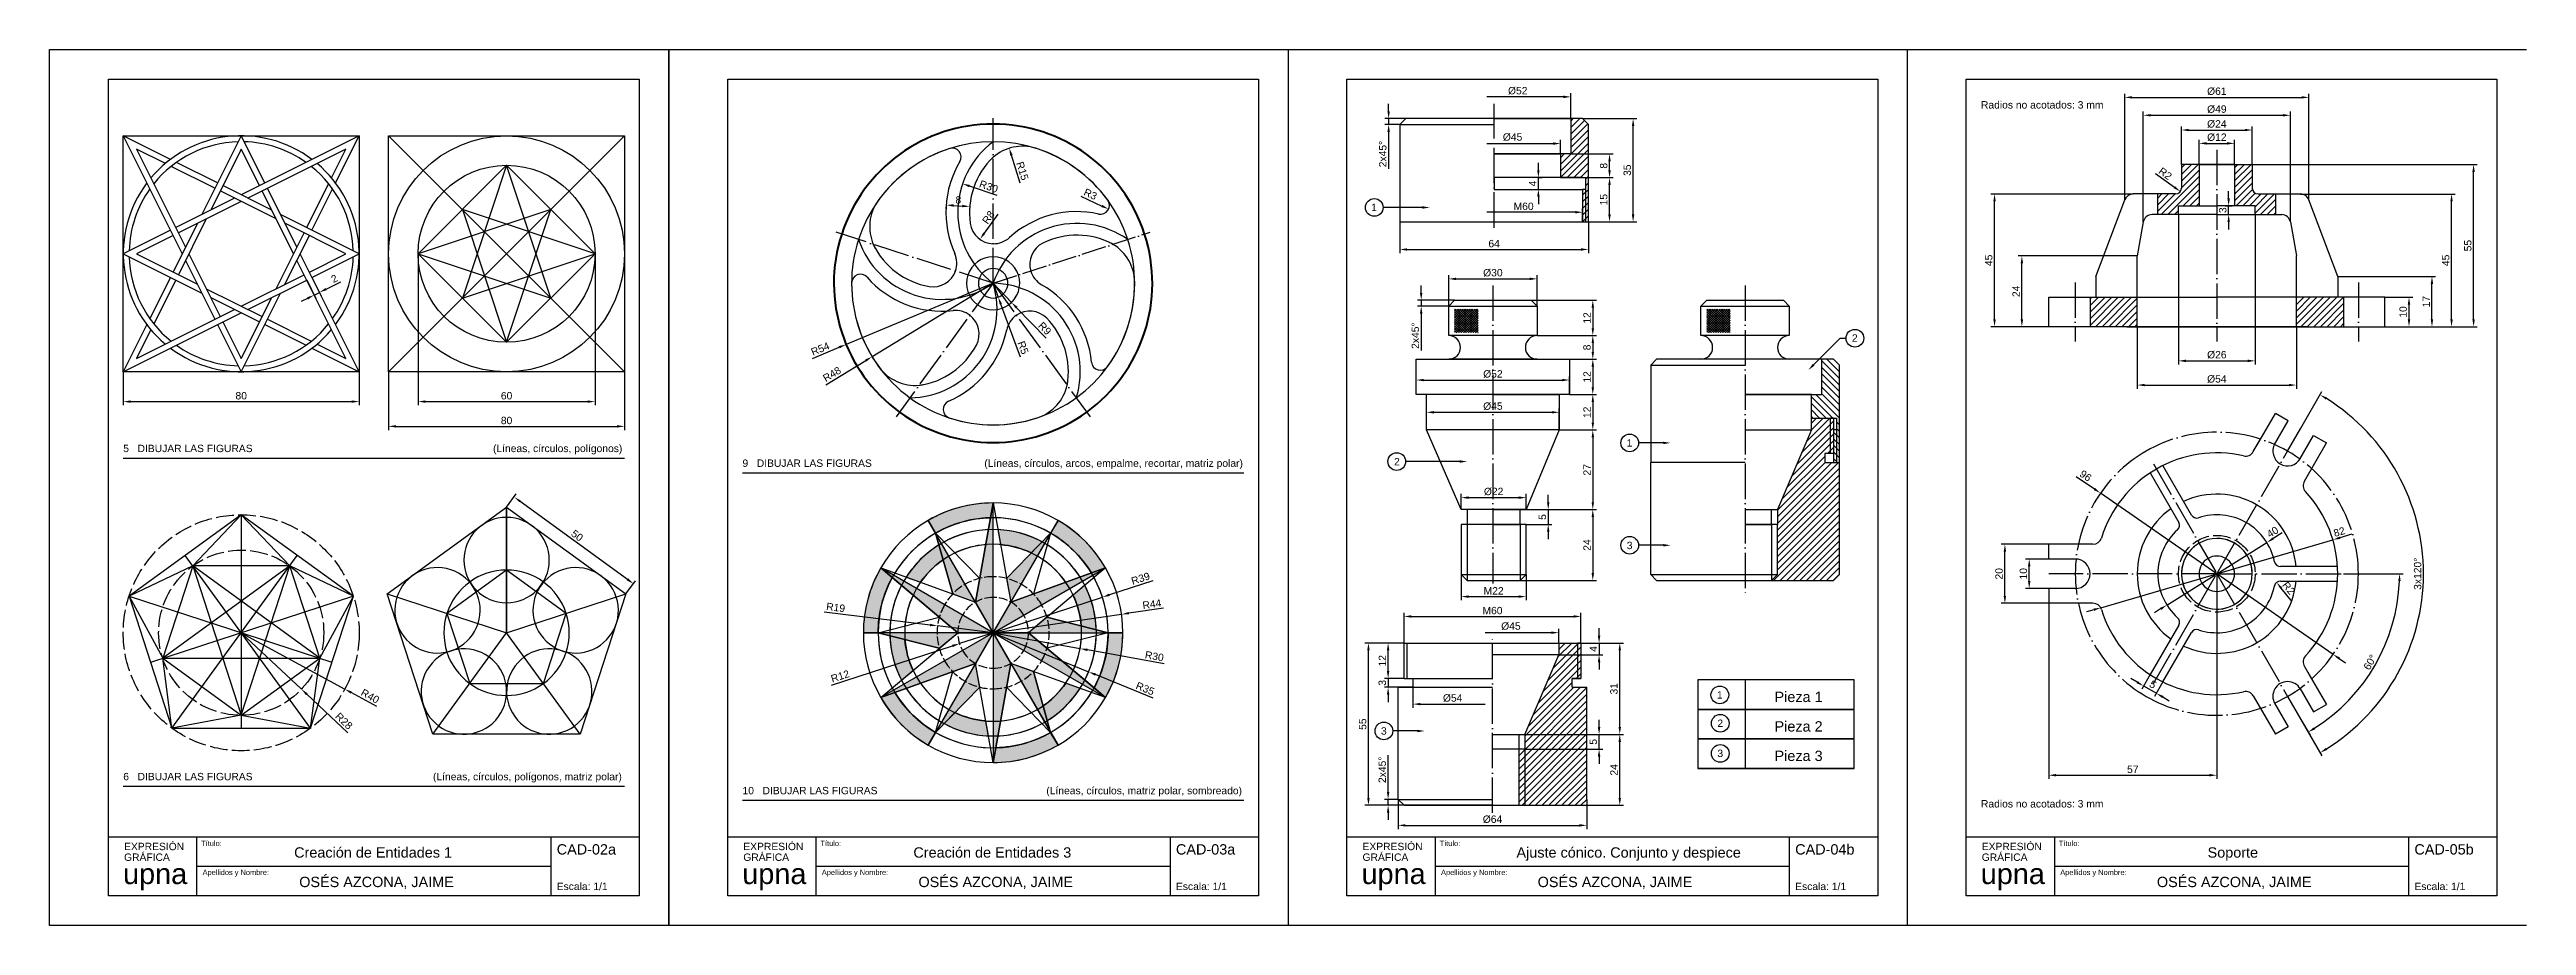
# Model space of a CAD drawing. Header units: millimetres. Extents: x 4357 to 9851, y 1421 to 2962.
# Drawn here: x 4357 to 5197, y 1421 to 1718 of the extents above; entities that cross this region are included whole.
import ezdxf

# ---------------------------------------------------------------- set-up
doc = ezdxf.new("R2010")
doc.units = ezdxf.units.MM
doc.linetypes.add('ACAD_ISO02W100', pattern=[15, 12, -3])
doc.linetypes.add('ACAD_ISO04W100', pattern=[30, 24, -3, 0, -3])
for name, color, linetype in [('010_formato', 5, 'Continuous'), ('015_cajetin', 4, 'Continuous'), ('020_rotulacion_textos', 4, 'Continuous'), ('030_linea_continua_gruesa', 7, 'Continuous'), ('031_linea_continua_fina', 4, 'Continuous'), ('033_linea_discontinua_fina', 4, 'Continuous'), ('034_ejes', 2, 'Continuous'), ('035_rayados_sombreados', 3, 'Continuous'), ('040_cotas', 1, 'Continuous')]:
    doc.layers.add(name, color=color, linetype=linetype)
doc.styles.add('Arial 1.8', font='arial.ttf', dxfattribs={"height": 1.8})
doc.styles.add('Arial 2.5', font='arial.ttf', dxfattribs={"height": 2.5})
doc.styles.add('Arial 3.5', font='arial.ttf', dxfattribs={"height": 3.5})
doc.styles.add('LogoUpna', font='swissl.ttf')
doc.dimstyles.new('Arial 2.5', dxfattribs={"dimtxt": 2.5, "dimasz": 2.5, "dimexe": 1.25, "dimexo": 0, "dimgap": 0.7, "dimtad": 1, "dimtxsty": 'Arial 2.5', "dimcen": 2.5, "dimadec": 0, "dimazin": 0, "dimtfac": 1, "dimtmove": 0, "dimatfit": 3, "dimfxl": 1, "dimarcsym": 0})
pattern_1 = [(45, (-5, 10), (-1.122532, 1.122532), [])]

msp = doc.modelspace()

# ---------------------------------------------------------------- texts
at = {"layer": '020_rotulacion_textos'}
for s, height, style, p in [('5   DIBUJAR LAS FIGURAS', 2.5, 'Arial 2.5', (4382.343, 1581.972)), ('(Líneas, círculos, polígonos)', 2.5, 'Arial 2.5', (4507.73, 1581.971)), ('9   DIBUJAR LAS FIGURAS', 2.5, 'Arial 2.5', (4592.343, 1576.972)), ('(Líneas, círculos, arcos, empalme, recortar, matriz polar)', 2.5, 'Arial 2.5', (4674.348, 1576.971)), ('1', 2.5, 'Arial 2.5', (4922.808, 1498.394)), ('Pieza 1', 3.5, 'Arial 3.5', (4942.343, 1497.228)), ('2', 2.5, 'Arial 2.5', (4922.958, 1488.782)), ('Pieza 2', 3.5, 'Arial 3.5', (4942.343, 1487.228)), ('3', 2.5, 'Arial 2.5', (4922.958, 1478.569)), ('Pieza 3', 3.5, 'Arial 3.5', (4942.343, 1477.228)), ('6   DIBUJAR LAS FIGURAS', 2.5, 'Arial 2.5', (4382.343, 1470.701)), ('(Líneas, círculos, polígonos, matriz polar)', 2.5, 'Arial 2.5', (4487.376, 1470.7)), ('10   DIBUJAR LAS FIGURAS', 2.5, 'Arial 2.5', (4592.343, 1465.954)), ('(Líneas, círculos, matriz polar, sombreado)', 2.5, 'Arial 2.5', (4695.374, 1465.953)), ('Título:', 1.8, 'Arial 1.8', (4408.774, 1448.395)), ('Creación de Entidades 1', 3.5, 'Arial 3.5', (4440.295, 1444.472)), ('CAD-02a', 3.5, 'Arial 3.5', (4529.343, 1445.522)), ('Título:', 1.8, 'Arial 1.8', (4618.774, 1448.395)), ('Creación de Entidades 3', 3.5, 'Arial 3.5', (4650.295, 1444.472)), ('CAD-03a', 3.5, 'Arial 3.5', (4739.343, 1445.522)), ('Título:', 1.8, 'Arial 1.8', (4828.774, 1448.395)), ('Ajuste cónico. Conjunto y despiece', 3.5, 'Arial 3.5', (4854.823, 1444.472)), ('CAD-04b', 3.5, 'Arial 3.5', (4949.343, 1445.522)), ('Título:', 1.8, 'Arial 1.8', (5038.774, 1448.395)), ('Soporte', 3.5, 'Arial 3.5', (5089.198, 1444.472)), ('CAD-05b', 3.5, 'Arial 3.5', (5159.343, 1445.522)), ('Apellidos y Nombre:', 1.8, 'Arial 1.8', (4409.252, 1438.578)), ('OSÉS AZCONA, JAIME', 3.5, 'Arial 3.5', (4442.013, 1434.472)), ('Apellidos y Nombre:', 1.8, 'Arial 1.8', (4619.252, 1438.578)), ('OSÉS AZCONA, JAIME', 3.5, 'Arial 3.5', (4652.013, 1434.472)), ('Apellidos y Nombre:', 1.8, 'Arial 1.8', (4829.252, 1438.578)), ('OSÉS AZCONA, JAIME', 3.5, 'Arial 3.5', (4862.013, 1434.472)), ('Apellidos y Nombre:', 1.8, 'Arial 1.8', (5039.252, 1438.578)), ('OSÉS AZCONA, JAIME', 3.5, 'Arial 3.5', (5072.013, 1434.472)), ('Escala: 1/1', 2.5, 'Arial 2.5', (4529.343, 1433.472)), ('Escala: 1/1', 2.5, 'Arial 2.5', (4739.343, 1433.472)), ('Escala: 1/1', 2.5, 'Arial 2.5', (4949.343, 1433.472)), ('Escala: 1/1', 2.5, 'Arial 2.5', (5159.343, 1433.472))]:
    msp.add_text(s, height=height, dxfattribs=dict(at, style=style)).set_placement(p)
at = {"layer": '020_rotulacion_textos', "linetype": 'Continuous', "style": 'LogoUpna'}
for s, p in [('GRÁFICA', (4382.618, 1443.374)), ('EXPRESIÓN', (4382.618, 1447.001)), ('GRÁFICA', (4592.618, 1443.374)), ('EXPRESIÓN', (4592.618, 1447.001)), ('GRÁFICA', (4802.618, 1443.374)), ('EXPRESIÓN', (4802.618, 1447.001)), ('GRÁFICA', (5012.618, 1443.374)), ('EXPRESIÓN', (5012.618, 1447.001))]:
    msp.add_text(s, height=2.5, dxfattribs=at).set_placement(p)
at = {"layer": '020_rotulacion_textos', "color": 10, "style": 'LogoUpna'}
for p in [(4382.274, 1435.505), (4592.274, 1435.505), (4802.274, 1435.505), (5012.274, 1435.505)]:
    msp.add_text('upna', height=7, dxfattribs=at).set_placement(p)
at = {"layer": '040_cotas', "style": 'Arial 2.5'}
for s, p in [('Radios no acotados: 3 mm', (5012.343, 1698.472)), ('1', (4805.558, 1663.719)), ('2', (4968.594, 1619.413)), ('2', (4813.317, 1577.492)), ('1', (4892.18, 1583.834)), ('3', (4892.228, 1549.083)), ('3', (4808.875, 1486.173)), ('Radios no acotados: 3 mm', (5012.343, 1461.472))]:
    msp.add_text(s, height=2.5, dxfattribs=at).set_placement(p)
at = {"layer": '040_cotas', "char_height": 2.5, "attachment_point": 5, "style": 'Arial 2.5'}
for s, insert in [('%%C52', (4855.25, 1704.481)), ('%%C45', (4853.5, 1688.781)), ('M60', (4857.25, 1665.288)), ('%%C45', (4852.935, 1522.952)), ('%%C54', (4833.185, 1498.571))]:
    msp.add_mtext(s, dxfattribs=dict(at, insert=insert))
for s, insert, rotation in [('40', (5111.251, 1554.876), 32.019179), ('82', (5133.864, 1554.924), 16.305864), ('R2', (5116.722, 1535.855), 309.098554)]:
    msp.add_mtext(s, dxfattribs=dict(at, insert=insert, rotation=rotation))

# ---------------------------------------------------------------- blocks, each defined once
blk = doc.blocks.new('*D3')
at = {"layer": '040_cotas', "color": 0, "lineweight": -2, "transparency": 16777216}
for p, q in [((4382.34, 1609.22), (4382.34, 1597.85)), ((4462.34, 1609.22), (4462.34, 1597.85)), ((4384.84, 1599.1), (4459.84, 1599.1))]:
    blk.add_line(p, q, dxfattribs=at)
at = {"layer": '040_cotas', "color": 0, "transparency": 16777216}
for points in [[(4384.84, 1599.51), (4384.84, 1598.68), (4382.34, 1599.1)], [(4459.84, 1599.51), (4459.84, 1598.68), (4462.34, 1599.1)]]:
    blk.add_solid(points, dxfattribs=at)
at = {"layer": 'Defpoints', "color": 0, "transparency": 16777216}
for p in [(4382.34, 1609.22), (4462.34, 1609.22), (4462.34, 1599.1)]:
    blk.add_point(p, dxfattribs=at)
at = {"layer": '040_cotas', "color": 0, "transparency": 16777216, "insert": (4422.34, 1601.07), "char_height": 2.5, "attachment_point": 5, "style": 'Arial 2.5'}
blk.add_mtext('80', dxfattribs=at)
blk = doc.blocks.new('*D4')
at = {"layer": '040_cotas', "color": 0, "lineweight": -2, "transparency": 16777216}
for p, q in [((4482.34, 1649.22), (4482.34, 1597.85)), ((4542.34, 1649.22), (4542.34, 1597.85)), ((4484.84, 1599.1), (4539.84, 1599.1))]:
    blk.add_line(p, q, dxfattribs=at)
at = {"layer": '040_cotas', "color": 0, "transparency": 16777216}
for points in [[(4484.84, 1599.51), (4484.84, 1598.68), (4482.34, 1599.1)], [(4539.84, 1599.51), (4539.84, 1598.68), (4542.34, 1599.1)]]:
    blk.add_solid(points, dxfattribs=at)
at = {"layer": 'Defpoints', "color": 0, "transparency": 16777216}
for p in [(4482.34, 1649.22), (4542.34, 1649.22), (4542.34, 1599.1)]:
    blk.add_point(p, dxfattribs=at)
at = {"layer": '040_cotas', "color": 0, "transparency": 16777216, "insert": (4512.34, 1601.07), "char_height": 2.5, "attachment_point": 5, "style": 'Arial 2.5'}
blk.add_mtext('60', dxfattribs=at)
blk = doc.blocks.new('*D5')
at = {"layer": '040_cotas', "color": 0, "lineweight": -2, "transparency": 16777216}
for p, q in [((4472.34, 1609.22), (4472.34, 1589.45)), ((4552.34, 1609.22), (4552.34, 1589.45)), ((4474.84, 1590.7), (4549.84, 1590.7))]:
    blk.add_line(p, q, dxfattribs=at)
at = {"layer": '040_cotas', "color": 0, "transparency": 16777216}
for points in [[(4474.84, 1591.12), (4474.84, 1590.29), (4472.34, 1590.7)], [(4549.84, 1591.12), (4549.84, 1590.29), (4552.34, 1590.7)]]:
    blk.add_solid(points, dxfattribs=at)
at = {"layer": 'Defpoints', "color": 0, "transparency": 16777216}
for p in [(4472.34, 1609.22), (4552.34, 1609.22), (4552.34, 1590.7)]:
    blk.add_point(p, dxfattribs=at)
at = {"layer": '040_cotas', "color": 0, "transparency": 16777216, "insert": (4512.34, 1592.68), "char_height": 2.5, "attachment_point": 5, "style": 'Arial 2.5'}
blk.add_mtext('80', dxfattribs=at)
blk = doc.blocks.new('*D6')
at = {"layer": '040_cotas', "color": 0, "lineweight": -2, "transparency": 16777216}
for p, q in [((4444.55, 1640.33), (4447.66, 1634.11)), ((4446.34, 1641.22), (4449.45, 1635.01)), ((4451.13, 1637.25), (4456.15, 1639.76)), ((4444.86, 1634.11), (4442.63, 1633)), ((4447.1, 1635.23), (4448.89, 1636.13))]:
    blk.add_line(p, q, dxfattribs=at)
at = {"layer": '040_cotas', "color": 0, "transparency": 16777216}
for points in [[(4444.68, 1634.49), (4445.05, 1633.74), (4447.1, 1635.23)], [(4450.94, 1637.62), (4451.31, 1636.87), (4448.89, 1636.13)]]:
    blk.add_solid(points, dxfattribs=at)
at = {"layer": 'Defpoints', "color": 0, "transparency": 16777216}
for p in [(4444.55, 1640.33), (4446.34, 1641.22), (4448.89, 1636.13)]:
    blk.add_point(p, dxfattribs=at)
at = {"layer": '040_cotas', "color": 0, "transparency": 16777216, "insert": (4453.91, 1640.82), "char_height": 2.5, "attachment_point": 5, "rotation": 26.56505, "style": 'Arial 2.5'}
blk.add_mtext('2', dxfattribs=at)
blk = doc.blocks.new('*D7')
at = {"layer": '040_cotas', "color": 0, "lineweight": -2, "transparency": 16777216}
for p, q in [((4512.34, 1563.25), (4515.62, 1567.77)), ((4516.91, 1565.29), (4553.32, 1538.84)), ((4552.79, 1533.86), (4556.07, 1538.38))]:
    blk.add_line(p, q, dxfattribs=at)
at = {"layer": '040_cotas', "color": 0, "transparency": 16777216}
for points in [[(4517.16, 1565.62), (4516.67, 1564.95), (4514.89, 1566.76)], [(4553.56, 1539.17), (4553.07, 1538.5), (4555.34, 1537.37)]]:
    blk.add_solid(points, dxfattribs=at)
at = {"layer": 'Defpoints', "color": 0, "transparency": 16777216}
for p in [(4512.34, 1563.25), (4555.34, 1537.37), (4552.79, 1533.86)]:
    blk.add_point(p, dxfattribs=at)
at = {"layer": '040_cotas', "color": 0, "transparency": 16777216, "insert": (4536.28, 1553.66), "char_height": 2.5, "attachment_point": 5, "rotation": 324, "style": 'Arial 2.5'}
blk.add_mtext('50', dxfattribs=at)
blk = doc.blocks.new('*D8')
at = {"layer": '040_cotas', "color": 0, "lineweight": -2, "transparency": 16777216}
for p, q in [((4422.34, 1520.72), (4457.49, 1501.62)), ((4468.35, 1495.71), (4459.68, 1500.42))]:
    blk.add_line(p, q, dxfattribs=at)
at = {"layer": '040_cotas', "color": 0, "transparency": 16777216}
blk.add_solid([(4459.88, 1500.79), (4459.48, 1500.06), (4457.49, 1501.62)], dxfattribs=at)
at = {"layer": 'Defpoints', "color": 0, "transparency": 16777216}
for p in [(4422.34, 1520.72), (4457.49, 1501.62)]:
    blk.add_point(p, dxfattribs=at)
at = {"layer": '040_cotas', "color": 0, "transparency": 16777216, "insert": (4466.06, 1499.21), "char_height": 2.5, "attachment_point": 5, "rotation": 331.47063, "style": 'Arial 2.5'}
blk.add_mtext('R40', dxfattribs=at)
blk = doc.blocks.new('*D9')
at = {"layer": '040_cotas', "color": 0, "lineweight": -2, "transparency": 16777216}
for p, q in [((4422.34, 1520.72), (4442.77, 1501.57)), ((4458.52, 1486.81), (4444.6, 1499.86))]:
    blk.add_line(p, q, dxfattribs=at)
at = {"layer": '040_cotas', "color": 0, "transparency": 16777216}
blk.add_solid([(4444.88, 1500.17), (4444.31, 1499.56), (4442.77, 1501.57)], dxfattribs=at)
at = {"layer": 'Defpoints', "color": 0, "transparency": 16777216}
for p in [(4422.34, 1520.72), (4442.77, 1501.57)]:
    blk.add_point(p, dxfattribs=at)
at = {"layer": '040_cotas', "color": 0, "transparency": 16777216, "insert": (4457.18, 1490.78), "char_height": 2.5, "attachment_point": 5, "rotation": 316.85186, "style": 'Arial 2.5'}
blk.add_mtext('R28', dxfattribs=at)
blk = doc.blocks.new('*D10')
at = {"layer": '040_cotas', "color": 0, "lineweight": -2, "transparency": 16777216}
blk.add_line((4686.49, 1673.18), (4683.53, 1682.62), dxfattribs=at)
at = {"layer": '040_cotas', "color": 0, "transparency": 16777216}
blk.add_solid([(4683.93, 1682.75), (4683.14, 1682.5), (4682.79, 1685.01)], dxfattribs=at)
at = {"layer": 'Defpoints', "color": 0, "transparency": 16777216}
for p in [(4682.79, 1685.01), (4687.27, 1670.69)]:
    blk.add_point(p, dxfattribs=at)
at = {"layer": '040_cotas', "color": 0, "transparency": 16777216, "insert": (4687.27, 1677.3), "char_height": 2.5, "attachment_point": 5, "rotation": 287.39531, "style": 'Arial 2.5'}
blk.add_mtext('R15', dxfattribs=at)
blk = doc.blocks.new('*D11')
at = {"layer": '040_cotas', "color": 0, "lineweight": -2, "transparency": 16777216}
blk.add_line((4678.94, 1662.63), (4674.33, 1656.17), dxfattribs=at)
at = {"layer": '040_cotas', "color": 0, "transparency": 16777216}
blk.add_solid([(4673.99, 1656.41), (4674.67, 1655.92), (4672.88, 1654.13)], dxfattribs=at)
at = {"layer": 'Defpoints', "color": 0, "transparency": 16777216}
for p in [(4677.53, 1660.64), (4672.88, 1654.13)]:
    blk.add_point(p, dxfattribs=at)
at = {"layer": '040_cotas', "color": 0, "transparency": 16777216, "insert": (4675.76, 1661.56), "char_height": 2.5, "attachment_point": 5, "rotation": 54.48177, "style": 'Arial 2.5'}
blk.add_mtext('R8', dxfattribs=at)
blk = doc.blocks.new('*D12')
at = {"layer": '040_cotas', "color": 0, "lineweight": -2, "transparency": 16777216}
blk.add_line((4678.67, 1668.96), (4669.34, 1672.16), dxfattribs=at)
at = {"layer": '040_cotas', "color": 0, "transparency": 16777216}
blk.add_solid([(4669.47, 1672.56), (4669.2, 1671.77), (4666.97, 1672.98)], dxfattribs=at)
at = {"layer": 'Defpoints', "color": 0, "transparency": 16777216}
for p in [(4666.97, 1672.98), (4695.34, 1663.22)]:
    blk.add_point(p, dxfattribs=at)
at = {"layer": '040_cotas', "color": 0, "transparency": 16777216, "insert": (4675.83, 1672.02), "char_height": 2.5, "attachment_point": 5, "rotation": 341.02597, "style": 'Arial 2.5'}
blk.add_mtext('R30', dxfattribs=at)
blk = doc.blocks.new('*D13')
at = {"layer": '040_cotas', "color": 0, "lineweight": -2, "transparency": 16777216}
blk.add_line((4707.04, 1668.77), (4714.23, 1665.42), dxfattribs=at)
at = {"layer": '040_cotas', "color": 0, "transparency": 16777216}
blk.add_solid([(4714.41, 1665.8), (4714.05, 1665.04), (4716.5, 1664.37)], dxfattribs=at)
at = {"layer": 'Defpoints', "color": 0, "transparency": 16777216}
for p in [(4713.78, 1665.63), (4716.5, 1664.37)]:
    blk.add_point(p, dxfattribs=at)
at = {"layer": '040_cotas', "color": 0, "transparency": 16777216, "insert": (4710.34, 1669.42), "char_height": 2.5, "attachment_point": 5, "rotation": 335.03866, "style": 'Arial 2.5'}
blk.add_mtext('R3', dxfattribs=at)
blk = doc.blocks.new('*D14')
at = {"layer": '040_cotas', "color": 0, "lineweight": -2, "transparency": 16777216}
for p, q in [((4677.34, 1639.22), (4683.59, 1632.74)), ((4695.32, 1620.57), (4685.32, 1630.94))]:
    blk.add_line(p, q, dxfattribs=at)
blk.add_arc((4677.34, 1639.22), 9, 306, 321.91041, dxfattribs=at)
at = {"layer": '040_cotas', "color": 0, "transparency": 16777216}
blk.add_solid([(4685.62, 1631.23), (4685.02, 1630.65), (4683.59, 1632.74)], dxfattribs=at)
at = {"layer": 'Defpoints', "color": 0, "transparency": 16777216}
for p in [(4677.34, 1639.22), (4683.59, 1632.74)]:
    blk.add_point(p, dxfattribs=at)
at = {"layer": '040_cotas', "color": 0, "transparency": 16777216, "insert": (4694.86, 1623.9), "char_height": 2.5, "attachment_point": 5, "rotation": 313.95267, "style": 'Arial 2.5'}
blk.add_mtext('R9', dxfattribs=at)
blk = doc.blocks.new('*D15')
at = {"layer": '040_cotas', "color": 0, "lineweight": -2, "transparency": 16777216}
for p, q in [((4677.34, 1639.22), (4679.07, 1634.53)), ((4686.59, 1614.16), (4679.94, 1632.19))]:
    blk.add_line(p, q, dxfattribs=at)
at = {"layer": '040_cotas', "color": 0, "transparency": 16777216}
blk.add_solid([(4680.33, 1632.33), (4679.55, 1632.04), (4679.07, 1634.53)], dxfattribs=at)
at = {"layer": 'Defpoints', "color": 0, "transparency": 16777216}
for p in [(4677.34, 1639.22), (4679.07, 1634.53)]:
    blk.add_point(p, dxfattribs=at)
at = {"layer": '040_cotas', "color": 0, "transparency": 16777216, "insert": (4687.5, 1617.4), "char_height": 2.5, "attachment_point": 5, "rotation": 290.25682, "style": 'Arial 2.5'}
blk.add_mtext('R5', dxfattribs=at)
blk = doc.blocks.new('*D16')
at = {"layer": '040_cotas', "color": 0, "lineweight": -2, "transparency": 16777216}
for p, q in [((4677.34, 1639.22), (4636.3, 1614.33)), ((4620.56, 1604.78), (4634.16, 1613.03))]:
    blk.add_line(p, q, dxfattribs=at)
at = {"layer": '040_cotas', "color": 0, "transparency": 16777216}
blk.add_solid([(4633.95, 1613.39), (4634.38, 1612.68), (4636.3, 1614.33)], dxfattribs=at)
at = {"layer": 'Defpoints', "color": 0, "transparency": 16777216}
for p in [(4677.34, 1639.22), (4636.3, 1614.33)]:
    blk.add_point(p, dxfattribs=at)
at = {"layer": '040_cotas', "color": 0, "transparency": 16777216, "insert": (4622.69, 1608.39), "char_height": 2.5, "attachment_point": 5, "rotation": 31.23873, "style": 'Arial 2.5'}
blk.add_mtext('R48', dxfattribs=at)
blk = doc.blocks.new('*D17')
at = {"layer": '040_cotas', "color": 0, "lineweight": -2, "transparency": 16777216}
for p, q in [((4677.34, 1639.22), (4627.48, 1618.49)), ((4616.07, 1613.74), (4625.17, 1617.53))]:
    blk.add_line(p, q, dxfattribs=at)
at = {"layer": '040_cotas', "color": 0, "transparency": 16777216}
blk.add_solid([(4625.01, 1617.91), (4625.33, 1617.14), (4627.48, 1618.49)], dxfattribs=at)
at = {"layer": 'Defpoints', "color": 0, "transparency": 16777216}
for p in [(4677.34, 1639.22), (4627.48, 1618.49)]:
    blk.add_point(p, dxfattribs=at)
at = {"layer": '040_cotas', "color": 0, "transparency": 16777216, "insert": (4618.71, 1616.97), "char_height": 2.5, "attachment_point": 5, "rotation": 22.58023, "style": 'Arial 2.5'}
blk.add_mtext('R54', dxfattribs=at)
blk = doc.blocks.new('*D18')
at = {"layer": '040_cotas', "color": 0, "lineweight": -2, "transparency": 16777216}
for p, q in [((4661.44, 1665.76), (4661.36, 1664.5)), ((4663.93, 1665.59), (4666.93, 1665.41)), ((4669.42, 1665.27), (4669.35, 1664.01))]:
    blk.add_line(p, q, dxfattribs=at)
at = {"layer": '040_cotas', "color": 0, "transparency": 16777216}
for points in [[(4663.96, 1666.01), (4663.91, 1665.18), (4661.44, 1665.74)], [(4666.95, 1665.82), (4666.9, 1664.99), (4669.42, 1665.25)]]:
    blk.add_solid(points, dxfattribs=at)
at = {"layer": 'Defpoints', "color": 0, "transparency": 16777216}
for p in [(4661.44, 1665.76), (4669.42, 1665.27), (4669.42, 1665.25)]:
    blk.add_point(p, dxfattribs=at)
at = {"layer": '040_cotas', "color": 0, "transparency": 16777216, "insert": (4665.55, 1667.47), "char_height": 2.5, "attachment_point": 5, "rotation": 356.48341, "style": 'Arial 2.5'}
blk.add_mtext('8', dxfattribs=at)
blk = doc.blocks.new('*D19')
at = {"layer": '040_cotas', "color": 0, "lineweight": -2, "transparency": 16777216}
for p, q in [((4731.46, 1538.37), (4716.8, 1533.59)), ((4677.34, 1520.72), (4714.42, 1532.81))]:
    blk.add_line(p, q, dxfattribs=at)
at = {"layer": '040_cotas', "color": 0, "transparency": 16777216}
blk.add_solid([(4716.67, 1533.98), (4716.93, 1533.19), (4714.42, 1532.81)], dxfattribs=at)
at = {"layer": 'Defpoints', "color": 0, "transparency": 16777216}
for p in [(4714.42, 1532.81), (4677.34, 1520.72)]:
    blk.add_point(p, dxfattribs=at)
at = {"layer": '040_cotas', "color": 0, "transparency": 16777216, "insert": (4727.34, 1539.11), "char_height": 2.5, "attachment_point": 5, "rotation": 18.06236, "style": 'Arial 2.5'}
blk.add_mtext('R39', dxfattribs=at)
blk = doc.blocks.new('*D20')
at = {"layer": '040_cotas', "color": 0, "lineweight": -2, "transparency": 16777216}
for p, q in [((4735.09, 1529.03), (4723.37, 1527.34)), ((4677.34, 1520.72), (4720.89, 1526.99))]:
    blk.add_line(p, q, dxfattribs=at)
at = {"layer": '040_cotas', "color": 0, "transparency": 16777216}
blk.add_solid([(4723.31, 1527.75), (4723.43, 1526.93), (4720.89, 1526.99)], dxfattribs=at)
at = {"layer": 'Defpoints', "color": 0, "transparency": 16777216}
for p in [(4677.34, 1520.72), (4720.89, 1526.99)]:
    blk.add_point(p, dxfattribs=at)
at = {"layer": '040_cotas', "color": 0, "transparency": 16777216, "insert": (4731.17, 1530.43), "char_height": 2.5, "attachment_point": 5, "rotation": 8.18435, "style": 'Arial 2.5'}
blk.add_mtext('R44', dxfattribs=at)
blk = doc.blocks.new('*D21')
at = {"layer": '040_cotas', "color": 0, "lineweight": -2, "transparency": 16777216}
for p, q in [((4677.34, 1520.72), (4706.86, 1515.34)), ((4735.3, 1510.15), (4709.32, 1514.89))]:
    blk.add_line(p, q, dxfattribs=at)
at = {"layer": '040_cotas', "color": 0, "transparency": 16777216}
blk.add_solid([(4709.39, 1515.3), (4709.24, 1514.48), (4706.86, 1515.34)], dxfattribs=at)
at = {"layer": 'Defpoints', "color": 0, "transparency": 16777216}
for p in [(4677.34, 1520.72), (4706.86, 1515.34)]:
    blk.add_point(p, dxfattribs=at)
at = {"layer": '040_cotas', "color": 0, "transparency": 16777216, "insert": (4732.03, 1512.76), "char_height": 2.5, "attachment_point": 5, "rotation": 349.66681, "style": 'Arial 2.5'}
blk.add_mtext('R30', dxfattribs=at)
blk = doc.blocks.new('*D22')
at = {"layer": '040_cotas', "color": 0, "lineweight": -2, "transparency": 16777216}
for p, q in [((4677.34, 1520.72), (4709.74, 1507.47)), ((4731.57, 1498.54), (4712.05, 1506.52))]:
    blk.add_line(p, q, dxfattribs=at)
at = {"layer": '040_cotas', "color": 0, "transparency": 16777216}
blk.add_solid([(4712.21, 1506.91), (4711.89, 1506.14), (4709.74, 1507.47)], dxfattribs=at)
at = {"layer": 'Defpoints', "color": 0, "transparency": 16777216}
for p in [(4677.34, 1520.72), (4709.74, 1507.47)]:
    blk.add_point(p, dxfattribs=at)
at = {"layer": '040_cotas', "color": 0, "transparency": 16777216, "insert": (4728.9, 1501.77), "char_height": 2.5, "attachment_point": 5, "rotation": 337.7537, "style": 'Arial 2.5'}
blk.add_mtext('R35', dxfattribs=at)
blk = doc.blocks.new('*D23')
at = {"layer": '040_cotas', "color": 0, "lineweight": -2, "transparency": 16777216}
for p, q in [((4620.05, 1527.78), (4656, 1523.35)), ((4677.34, 1520.72), (4658.49, 1523.04))]:
    blk.add_line(p, q, dxfattribs=at)
at = {"layer": '040_cotas', "color": 0, "transparency": 16777216}
blk.add_solid([(4656.05, 1523.76), (4655.95, 1522.94), (4658.49, 1523.04)], dxfattribs=at)
at = {"layer": 'Defpoints', "color": 0, "transparency": 16777216}
for p in [(4658.49, 1523.04), (4677.34, 1520.72)]:
    blk.add_point(p, dxfattribs=at)
at = {"layer": '040_cotas', "color": 0, "transparency": 16777216, "insert": (4623.95, 1529.29), "char_height": 2.5, "attachment_point": 5, "rotation": 352.98144, "style": 'Arial 2.5'}
blk.add_mtext('R19', dxfattribs=at)
blk = doc.blocks.new('*D24')
at = {"layer": '040_cotas', "color": 0, "lineweight": -2, "transparency": 16777216}
for p, q in [((4677.34, 1520.72), (4665.93, 1517.03)), ((4622.56, 1503), (4663.55, 1516.26))]:
    blk.add_line(p, q, dxfattribs=at)
at = {"layer": '040_cotas', "color": 0, "transparency": 16777216}
blk.add_solid([(4663.42, 1516.65), (4663.68, 1515.86), (4665.93, 1517.03)], dxfattribs=at)
at = {"layer": 'Defpoints', "color": 0, "transparency": 16777216}
for p in [(4677.34, 1520.72), (4665.93, 1517.03)]:
    blk.add_point(p, dxfattribs=at)
at = {"layer": '040_cotas', "color": 0, "transparency": 16777216, "insert": (4625.46, 1505.99), "char_height": 2.5, "attachment_point": 5, "rotation": 17.92787, "style": 'Arial 2.5'}
blk.add_mtext('R12', dxfattribs=at)
blk = doc.blocks.new('*D25')
at = {"layer": '040_cotas', "color": 0, "lineweight": -2, "transparency": 16777216}
for p, q in [((4831.83, 1631.47), (4831.83, 1641.96)), ((4834.33, 1640.71), (4859.33, 1640.71)), ((4861.83, 1631.47), (4861.83, 1641.96))]:
    blk.add_line(p, q, dxfattribs=at)
at = {"layer": '040_cotas', "color": 0, "transparency": 16777216}
for points in [[(4834.33, 1641.13), (4834.33, 1640.29), (4831.83, 1640.71)], [(4859.33, 1641.13), (4859.33, 1640.29), (4861.83, 1640.71)]]:
    blk.add_solid(points, dxfattribs=at)
at = {"layer": 'Defpoints', "color": 0, "transparency": 16777216}
for p in [(4861.83, 1640.71), (4831.83, 1631.47), (4861.83, 1631.47)]:
    blk.add_point(p, dxfattribs=at)
at = {"layer": '040_cotas', "color": 0, "transparency": 16777216, "insert": (4846.83, 1642.76), "char_height": 2.5, "attachment_point": 5, "style": 'Arial 2.5'}
blk.add_mtext('%%C30', dxfattribs=at)
blk = doc.blocks.new('*D26')
at = {"layer": '040_cotas', "color": 0, "lineweight": -2, "transparency": 16777216}
for p, q in [((4859.83, 1633.47), (4881.96, 1633.47)), ((4880.71, 1630.97), (4880.71, 1623.97)), ((4861.83, 1621.47), (4881.96, 1621.47))]:
    blk.add_line(p, q, dxfattribs=at)
at = {"layer": '040_cotas', "color": 0, "transparency": 16777216}
for points in [[(4880.3, 1630.97), (4881.13, 1630.97), (4880.71, 1633.47)], [(4880.3, 1623.97), (4881.13, 1623.97), (4880.71, 1621.47)]]:
    blk.add_solid(points, dxfattribs=at)
at = {"layer": 'Defpoints', "color": 0, "transparency": 16777216}
for p in [(4859.83, 1633.47), (4861.83, 1621.47), (4880.71, 1621.47)]:
    blk.add_point(p, dxfattribs=at)
at = {"layer": '040_cotas', "color": 0, "transparency": 16777216, "insert": (4878.76, 1627.47), "char_height": 2.5, "attachment_point": 5, "rotation": 90, "style": 'Arial 2.5'}
blk.add_mtext('12', dxfattribs=at)
blk = doc.blocks.new('*D27')
at = {"layer": '040_cotas', "color": 0, "lineweight": -2, "transparency": 16777216}
for p, q in [((4861.83, 1621.47), (4881.96, 1621.47)), ((4861.83, 1613.47), (4881.96, 1613.47)), ((4880.71, 1618.97), (4880.71, 1615.97))]:
    blk.add_line(p, q, dxfattribs=at)
at = {"layer": '040_cotas', "color": 0, "transparency": 16777216}
for points in [[(4880.3, 1618.97), (4881.13, 1618.97), (4880.71, 1621.47)], [(4880.3, 1615.97), (4881.13, 1615.97), (4880.71, 1613.47)]]:
    blk.add_solid(points, dxfattribs=at)
at = {"layer": 'Defpoints', "color": 0, "transparency": 16777216}
for p in [(4861.83, 1621.47), (4861.83, 1613.47), (4880.71, 1613.47)]:
    blk.add_point(p, dxfattribs=at)
at = {"layer": '040_cotas', "color": 0, "transparency": 16777216, "insert": (4878.74, 1617.47), "char_height": 2.5, "attachment_point": 5, "rotation": 90, "style": 'Arial 2.5'}
blk.add_mtext('8', dxfattribs=at)
blk = doc.blocks.new('*D28')
at = {"layer": '040_cotas', "color": 0, "lineweight": -2, "transparency": 16777216}
for p, q in [((4872.83, 1613.47), (4881.96, 1613.47)), ((4880.71, 1610.97), (4880.71, 1603.97)), ((4872.83, 1601.47), (4881.96, 1601.47))]:
    blk.add_line(p, q, dxfattribs=at)
at = {"layer": '040_cotas', "color": 0, "transparency": 16777216}
for points in [[(4880.3, 1610.97), (4881.13, 1610.97), (4880.71, 1613.47)], [(4880.3, 1603.97), (4881.13, 1603.97), (4880.71, 1601.47)]]:
    blk.add_solid(points, dxfattribs=at)
at = {"layer": 'Defpoints', "color": 0, "transparency": 16777216}
for p in [(4872.83, 1613.47), (4872.83, 1601.47), (4880.71, 1601.47)]:
    blk.add_point(p, dxfattribs=at)
at = {"layer": '040_cotas', "color": 0, "transparency": 16777216, "insert": (4878.76, 1607.47), "char_height": 2.5, "attachment_point": 5, "rotation": 90, "style": 'Arial 2.5'}
blk.add_mtext('12', dxfattribs=at)
blk = doc.blocks.new('*D29')
at = {"layer": '040_cotas', "color": 0, "lineweight": -2, "transparency": 16777216}
for p, q in [((4872.83, 1601.47), (4881.96, 1601.47)), ((4880.71, 1598.97), (4880.71, 1591.97)), ((4869.33, 1589.47), (4881.96, 1589.47))]:
    blk.add_line(p, q, dxfattribs=at)
at = {"layer": '040_cotas', "color": 0, "transparency": 16777216}
for points in [[(4880.3, 1598.97), (4881.13, 1598.97), (4880.71, 1601.47)], [(4880.3, 1591.97), (4881.13, 1591.97), (4880.71, 1589.47)]]:
    blk.add_solid(points, dxfattribs=at)
at = {"layer": 'Defpoints', "color": 0, "transparency": 16777216}
for p in [(4872.83, 1601.47), (4869.33, 1589.47), (4880.71, 1589.47)]:
    blk.add_point(p, dxfattribs=at)
at = {"layer": '040_cotas', "color": 0, "transparency": 16777216, "insert": (4878.76, 1595.47), "char_height": 2.5, "attachment_point": 5, "rotation": 90, "style": 'Arial 2.5'}
blk.add_mtext('12', dxfattribs=at)
blk = doc.blocks.new('*D30')
at = {"layer": '040_cotas', "color": 0, "lineweight": -2, "transparency": 16777216}
for p, q in [((4869.33, 1589.47), (4881.96, 1589.47)), ((4880.71, 1586.97), (4880.71, 1564.97)), ((4857.83, 1562.47), (4881.96, 1562.47))]:
    blk.add_line(p, q, dxfattribs=at)
at = {"layer": '040_cotas', "color": 0, "transparency": 16777216}
for points in [[(4880.3, 1586.97), (4881.13, 1586.97), (4880.71, 1589.47)], [(4880.3, 1564.97), (4881.13, 1564.97), (4880.71, 1562.47)]]:
    blk.add_solid(points, dxfattribs=at)
at = {"layer": 'Defpoints', "color": 0, "transparency": 16777216}
for p in [(4869.33, 1589.47), (4857.83, 1562.47), (4880.71, 1562.47)]:
    blk.add_point(p, dxfattribs=at)
at = {"layer": '040_cotas', "color": 0, "transparency": 16777216, "insert": (4878.76, 1575.97), "char_height": 2.5, "attachment_point": 5, "rotation": 90, "style": 'Arial 2.5'}
blk.add_mtext('27', dxfattribs=at)
blk = doc.blocks.new('*D31')
at = {"layer": '040_cotas', "color": 0, "lineweight": -2, "transparency": 16777216}
for p, q in [((4857.83, 1562.47), (4881.96, 1562.47)), ((4880.71, 1559.97), (4880.71, 1540.97)), ((4856.08, 1538.47), (4881.96, 1538.47))]:
    blk.add_line(p, q, dxfattribs=at)
at = {"layer": '040_cotas', "color": 0, "transparency": 16777216}
for points in [[(4880.3, 1559.97), (4881.13, 1559.97), (4880.71, 1562.47)], [(4880.3, 1540.97), (4881.13, 1540.97), (4880.71, 1538.47)]]:
    blk.add_solid(points, dxfattribs=at)
at = {"layer": 'Defpoints', "color": 0, "transparency": 16777216}
for p in [(4857.83, 1562.47), (4856.08, 1538.47), (4880.71, 1538.47)]:
    blk.add_point(p, dxfattribs=at)
at = {"layer": '040_cotas', "color": 0, "transparency": 16777216, "insert": (4878.76, 1550.47), "char_height": 2.5, "attachment_point": 5, "rotation": 90, "style": 'Arial 2.5'}
blk.add_mtext('24', dxfattribs=at)
blk = doc.blocks.new('*D32')
at = {"layer": '040_cotas', "color": 0, "lineweight": -2, "transparency": 16777216}
for p, q in [((4858.08, 1562.47), (4866.85, 1562.47)), ((4865.6, 1564.97), (4865.6, 1567.47)), ((4865.6, 1562.47), (4865.6, 1557.47)), ((4858.08, 1557.47), (4866.85, 1557.47)), ((4865.6, 1554.97), (4865.6, 1552.47))]:
    blk.add_line(p, q, dxfattribs=at)
at = {"layer": '040_cotas', "color": 0, "transparency": 16777216}
for points in [[(4865.18, 1564.97), (4866.02, 1564.97), (4865.6, 1562.47)], [(4865.18, 1554.97), (4866.02, 1554.97), (4865.6, 1557.47)]]:
    blk.add_solid(points, dxfattribs=at)
at = {"layer": 'Defpoints', "color": 0, "transparency": 16777216}
for p in [(4858.08, 1562.47), (4858.08, 1557.47), (4865.6, 1557.47)]:
    blk.add_point(p, dxfattribs=at)
at = {"layer": '040_cotas', "color": 0, "transparency": 16777216, "insert": (4863.63, 1559.97), "char_height": 2.5, "attachment_point": 5, "rotation": 90, "style": 'Arial 2.5'}
blk.add_mtext('5', dxfattribs=at)
blk = doc.blocks.new('*D33')
at = {"layer": '040_cotas', "color": 0, "lineweight": -2, "transparency": 16777216}
for p, q in [((4836.08, 1540.47), (4836.08, 1531.73)), ((4858.08, 1540.47), (4858.08, 1531.73)), ((4838.58, 1532.98), (4855.58, 1532.98))]:
    blk.add_line(p, q, dxfattribs=at)
at = {"layer": '040_cotas', "color": 0, "transparency": 16777216}
for points in [[(4838.58, 1533.39), (4838.58, 1532.56), (4836.08, 1532.98)], [(4855.58, 1533.39), (4855.58, 1532.56), (4858.08, 1532.98)]]:
    blk.add_solid(points, dxfattribs=at)
at = {"layer": 'Defpoints', "color": 0, "transparency": 16777216}
for p in [(4836.08, 1540.47), (4858.08, 1540.47), (4858.08, 1532.98)]:
    blk.add_point(p, dxfattribs=at)
at = {"layer": '040_cotas', "color": 0, "transparency": 16777216, "insert": (4847.08, 1534.93), "char_height": 2.5, "attachment_point": 5, "style": 'Arial 2.5'}
blk.add_mtext('M22', dxfattribs=at)
blk = doc.blocks.new('*D34')
at = {"layer": '040_cotas', "color": 0, "lineweight": -2, "transparency": 16777216}
for p, q in [((4836.08, 1562.47), (4836.08, 1567.78)), ((4838.58, 1566.53), (4855.58, 1566.53)), ((4858.08, 1562.47), (4858.08, 1567.78))]:
    blk.add_line(p, q, dxfattribs=at)
at = {"layer": '040_cotas', "color": 0, "transparency": 16777216}
for points in [[(4838.58, 1566.95), (4838.58, 1566.12), (4836.08, 1566.53)], [(4855.58, 1566.95), (4855.58, 1566.12), (4858.08, 1566.53)]]:
    blk.add_solid(points, dxfattribs=at)
at = {"layer": 'Defpoints', "color": 0, "transparency": 16777216}
for p in [(4836.08, 1562.47), (4858.08, 1566.53), (4858.08, 1562.47)]:
    blk.add_point(p, dxfattribs=at)
at = {"layer": '040_cotas', "color": 0, "transparency": 16777216, "insert": (4847.08, 1568.58), "char_height": 2.5, "attachment_point": 5, "style": 'Arial 2.5'}
blk.add_mtext('%%C22', dxfattribs=at)
blk = doc.blocks.new('*D35')
at = {"layer": '040_cotas', "color": 0, "lineweight": -2, "transparency": 16777216}
for p, q in [((4824.33, 1589.47), (4824.33, 1596.72)), ((4869.33, 1589.47), (4869.33, 1596.72)), ((4826.83, 1595.47), (4866.83, 1595.47))]:
    blk.add_line(p, q, dxfattribs=at)
at = {"layer": '040_cotas', "color": 0, "transparency": 16777216}
for points in [[(4826.83, 1595.89), (4826.83, 1595.05), (4824.33, 1595.47)], [(4866.83, 1595.89), (4866.83, 1595.05), (4869.33, 1595.47)]]:
    blk.add_solid(points, dxfattribs=at)
at = {"layer": 'Defpoints', "color": 0, "transparency": 16777216}
for p in [(4824.33, 1589.47), (4869.33, 1595.47), (4869.33, 1589.47)]:
    blk.add_point(p, dxfattribs=at)
at = {"layer": '040_cotas', "color": 0, "transparency": 16777216, "insert": (4846.83, 1597.52), "char_height": 2.5, "width": 3.7005, "attachment_point": 5, "style": 'Arial 2.5'}
blk.add_mtext('%%C45', dxfattribs=at)
blk = doc.blocks.new('*D36')
at = {"layer": '040_cotas', "color": 0, "lineweight": -2, "transparency": 16777216}
for p, q in [((4820.83, 1601.47), (4820.83, 1607.66)), ((4823.33, 1606.41), (4870.33, 1606.41)), ((4872.83, 1601.47), (4872.83, 1607.66))]:
    blk.add_line(p, q, dxfattribs=at)
at = {"layer": '040_cotas', "color": 0, "transparency": 16777216}
for points in [[(4823.33, 1606.82), (4823.33, 1605.99), (4820.83, 1606.41)], [(4870.33, 1606.82), (4870.33, 1605.99), (4872.83, 1606.41)]]:
    blk.add_solid(points, dxfattribs=at)
at = {"layer": 'Defpoints', "color": 0, "transparency": 16777216}
for p in [(4872.83, 1606.41), (4820.83, 1601.47), (4872.83, 1601.47)]:
    blk.add_point(p, dxfattribs=at)
at = {"layer": '040_cotas', "color": 0, "transparency": 16777216, "insert": (4846.83, 1608.45), "char_height": 2.5, "attachment_point": 5, "style": 'Arial 2.5'}
blk.add_mtext('%%C52', dxfattribs=at)
blk = doc.blocks.new('*D37')
at = {"layer": '040_cotas', "color": 0, "lineweight": -2, "transparency": 16777216}
for p, q in [((4822.51, 1635.97), (4822.51, 1638.47)), ((4833.83, 1633.47), (4821.26, 1633.47)), ((4831.83, 1631.47), (4821.26, 1631.47)), ((4822.51, 1633.47), (4822.51, 1631.47)), ((4822.51, 1628.97), (4822.51, 1616.44))]:
    blk.add_line(p, q, dxfattribs=at)
at = {"layer": '040_cotas', "color": 0, "transparency": 16777216}
for points in [[(4822.09, 1635.97), (4822.92, 1635.97), (4822.51, 1633.47)], [(4822.09, 1628.97), (4822.92, 1628.97), (4822.51, 1631.47)]]:
    blk.add_solid(points, dxfattribs=at)
at = {"layer": 'Defpoints', "color": 0, "transparency": 16777216}
for p in [(4822.51, 1633.47), (4831.83, 1631.47), (4833.83, 1633.47)]:
    blk.add_point(p, dxfattribs=at)
at = {"layer": '040_cotas', "color": 0, "transparency": 16777216, "insert": (4820.53, 1621.45), "char_height": 2.5, "width": 1.6559, "attachment_point": 5, "rotation": 90, "style": 'Arial 2.5'}
blk.add_mtext('2x45%%D', dxfattribs=at)
blk = doc.blocks.new('*D38')
at = {"layer": '040_cotas', "color": 0, "lineweight": -2, "transparency": 16777216}
for p, q in [((4878.25, 1675.06), (4887.64, 1675.06)), ((4886.39, 1662.56), (4886.39, 1672.56)), ((4879.25, 1660.06), (4887.64, 1660.06))]:
    blk.add_line(p, q, dxfattribs=at)
at = {"layer": '040_cotas', "color": 0, "transparency": 16777216}
for points in [[(4885.97, 1672.56), (4886.81, 1672.56), (4886.39, 1675.06)], [(4885.97, 1662.56), (4886.81, 1662.56), (4886.39, 1660.06)]]:
    blk.add_solid(points, dxfattribs=at)
at = {"layer": 'Defpoints', "color": 0, "transparency": 16777216}
for p in [(4878.25, 1675.06), (4886.39, 1675.06), (4879.25, 1660.06)]:
    blk.add_point(p, dxfattribs=at)
at = {"layer": '040_cotas', "color": 0, "transparency": 16777216, "insert": (4884.41, 1667.56), "char_height": 2.5, "attachment_point": 5, "rotation": 90, "style": 'Arial 2.5'}
blk.add_mtext('15', dxfattribs=at)
blk = doc.blocks.new('*D39')
at = {"layer": '040_cotas', "color": 0, "lineweight": -2, "transparency": 16777216}
for p, q in [((4877.25, 1695.06), (4895.63, 1695.06)), ((4894.38, 1662.56), (4894.38, 1692.56)), ((4879.25, 1660.06), (4895.63, 1660.06))]:
    blk.add_line(p, q, dxfattribs=at)
at = {"layer": '040_cotas', "color": 0, "transparency": 16777216}
for points in [[(4893.96, 1692.56), (4894.79, 1692.56), (4894.38, 1695.06)], [(4893.96, 1662.56), (4894.79, 1662.56), (4894.38, 1660.06)]]:
    blk.add_solid(points, dxfattribs=at)
at = {"layer": 'Defpoints', "color": 0, "transparency": 16777216}
for p in [(4877.25, 1695.06), (4894.38, 1695.06), (4879.25, 1660.06)]:
    blk.add_point(p, dxfattribs=at)
at = {"layer": '040_cotas', "color": 0, "transparency": 16777216, "insert": (4892.4, 1677.56), "char_height": 2.5, "attachment_point": 5, "rotation": 90, "style": 'Arial 2.5'}
blk.add_mtext('35', dxfattribs=at)
blk = doc.blocks.new('*D40')
at = {"layer": '040_cotas', "color": 0, "lineweight": -2, "transparency": 16777216}
for p, q in [((4873.25, 1683.06), (4887.64, 1683.06)), ((4886.39, 1677.56), (4886.39, 1680.56)), ((4879.25, 1675.06), (4887.64, 1675.06))]:
    blk.add_line(p, q, dxfattribs=at)
at = {"layer": '040_cotas', "color": 0, "transparency": 16777216}
for points in [[(4885.97, 1680.56), (4886.81, 1680.56), (4886.39, 1683.06)], [(4885.97, 1677.56), (4886.81, 1677.56), (4886.39, 1675.06)]]:
    blk.add_solid(points, dxfattribs=at)
at = {"layer": 'Defpoints', "color": 0, "transparency": 16777216}
for p in [(4873.25, 1683.06), (4886.39, 1683.06), (4879.25, 1675.06)]:
    blk.add_point(p, dxfattribs=at)
at = {"layer": '040_cotas', "color": 0, "transparency": 16777216, "insert": (4884.41, 1679.06), "char_height": 2.5, "attachment_point": 5, "rotation": 90, "style": 'Arial 2.5'}
blk.add_mtext('8', dxfattribs=at)
blk = doc.blocks.new('*D41')
at = {"layer": '040_cotas', "color": 0, "lineweight": -2, "transparency": 16777216}
for p, q in [((4862.25, 1677.56), (4862.25, 1680.06)), ((4862.25, 1675.06), (4863.5, 1675.06)), ((4862.25, 1671.06), (4862.25, 1675.06)), ((4862.25, 1671.06), (4863.5, 1671.06)), ((4862.25, 1668.56), (4862.25, 1666.06))]:
    blk.add_line(p, q, dxfattribs=at)
at = {"layer": '040_cotas', "color": 0, "transparency": 16777216}
for points in [[(4861.83, 1677.56), (4862.67, 1677.56), (4862.25, 1675.06)], [(4861.83, 1668.56), (4862.67, 1668.56), (4862.25, 1671.06)]]:
    blk.add_solid(points, dxfattribs=at)
at = {"layer": 'Defpoints', "color": 0, "transparency": 16777216}
for p in [(4862.25, 1675.06), (4862.25, 1675.06), (4862.25, 1671.06)]:
    blk.add_point(p, dxfattribs=at)
at = {"layer": '040_cotas', "color": 0, "transparency": 16777216, "insert": (4860.3, 1673.06), "char_height": 2.5, "attachment_point": 5, "rotation": 90, "style": 'Arial 2.5'}
blk.add_mtext('4', dxfattribs=at)
blk = doc.blocks.new('*D42')
at = {"layer": '040_cotas', "color": 0, "lineweight": -2, "transparency": 16777216}
for p, q in [((4815.25, 1660.06), (4815.25, 1649.43)), ((4879.25, 1660.06), (4879.25, 1649.43)), ((4817.75, 1650.68), (4876.75, 1650.68))]:
    blk.add_line(p, q, dxfattribs=at)
at = {"layer": '040_cotas', "color": 0, "transparency": 16777216}
for points in [[(4817.75, 1651.1), (4817.75, 1650.26), (4815.25, 1650.68)], [(4876.75, 1651.1), (4876.75, 1650.26), (4879.25, 1650.68)]]:
    blk.add_solid(points, dxfattribs=at)
at = {"layer": 'Defpoints', "color": 0, "transparency": 16777216}
for p in [(4815.25, 1660.06), (4879.25, 1660.06), (4879.25, 1650.68)]:
    blk.add_point(p, dxfattribs=at)
at = {"layer": '040_cotas', "color": 0, "transparency": 16777216, "insert": (4847.25, 1652.66), "char_height": 2.5, "attachment_point": 5, "style": 'Arial 2.5'}
blk.add_mtext('64', dxfattribs=at)
blk = doc.blocks.new('*D43')
at = {"layer": '040_cotas', "color": 0, "lineweight": -2, "transparency": 16777216}
for p, q in [((4811.47, 1697.56), (4811.47, 1700.06)), ((4817.25, 1695.06), (4810.22, 1695.06)), ((4815.25, 1693.06), (4810.22, 1693.06)), ((4811.47, 1695.06), (4811.47, 1693.06)), ((4811.47, 1690.56), (4811.47, 1678.02))]:
    blk.add_line(p, q, dxfattribs=at)
at = {"layer": '040_cotas', "color": 0, "transparency": 16777216}
for points in [[(4811.06, 1697.56), (4811.89, 1697.56), (4811.47, 1695.06)], [(4811.06, 1690.56), (4811.89, 1690.56), (4811.47, 1693.06)]]:
    blk.add_solid(points, dxfattribs=at)
at = {"layer": 'Defpoints', "color": 0, "transparency": 16777216}
for p in [(4811.47, 1693.06), (4815.25, 1693.06), (4817.25, 1695.06)]:
    blk.add_point(p, dxfattribs=at)
at = {"layer": '040_cotas', "color": 0, "transparency": 16777216, "insert": (4809.5, 1683.04), "char_height": 2.5, "attachment_point": 5, "rotation": 90, "style": 'Arial 2.5'}
blk.add_mtext('2x45%%D', dxfattribs=at)
blk = doc.blocks.new('*D44')
at = {"layer": '040_cotas', "color": 0, "lineweight": -2, "transparency": 16777216}
for p, q in [((4816.69, 1517.23), (4816.69, 1527.5)), ((4819.19, 1526.25), (4874.19, 1526.25)), ((4876.69, 1517.23), (4876.69, 1527.5))]:
    blk.add_line(p, q, dxfattribs=at)
at = {"layer": '040_cotas', "color": 0, "transparency": 16777216}
for points in [[(4819.19, 1526.67), (4819.19, 1525.84), (4816.69, 1526.25)], [(4874.19, 1526.67), (4874.19, 1525.84), (4876.69, 1526.25)]]:
    blk.add_solid(points, dxfattribs=at)
at = {"layer": 'Defpoints', "color": 0, "transparency": 16777216}
for p in [(4876.69, 1526.25), (4816.69, 1517.23), (4876.69, 1517.23)]:
    blk.add_point(p, dxfattribs=at)
at = {"layer": '040_cotas', "color": 0, "transparency": 16777216, "insert": (4846.69, 1528.23), "char_height": 2.5, "attachment_point": 5, "style": 'Arial 2.5'}
blk.add_mtext('M60', dxfattribs=at)
blk = doc.blocks.new('*D45')
at = {"layer": '040_cotas', "color": 0, "lineweight": -2, "transparency": 16777216}
for p, q in [((4882.84, 1519.73), (4882.84, 1522.23)), ((4869.19, 1513.23), (4884.09, 1513.23)), ((4876.69, 1517.23), (4884.09, 1517.23)), ((4882.84, 1517.23), (4882.84, 1513.23)), ((4882.84, 1510.73), (4882.84, 1508.23))]:
    blk.add_line(p, q, dxfattribs=at)
at = {"layer": '040_cotas', "color": 0, "transparency": 16777216}
for points in [[(4882.42, 1519.73), (4883.26, 1519.73), (4882.84, 1517.23)], [(4882.42, 1510.73), (4883.26, 1510.73), (4882.84, 1513.23)]]:
    blk.add_solid(points, dxfattribs=at)
at = {"layer": 'Defpoints', "color": 0, "transparency": 16777216}
for p in [(4869.19, 1513.23), (4876.69, 1517.23), (4882.84, 1513.23)]:
    blk.add_point(p, dxfattribs=at)
at = {"layer": '040_cotas', "color": 0, "transparency": 16777216, "insert": (4880.89, 1515.23), "char_height": 2.5, "attachment_point": 5, "rotation": 90, "style": 'Arial 2.5'}
blk.add_mtext('4', dxfattribs=at)
blk = doc.blocks.new('*D46')
at = {"layer": '040_cotas', "color": 0, "lineweight": -2, "transparency": 16777216}
for p, q in [((4882.84, 1488.73), (4882.84, 1491.23)), ((4857.69, 1486.23), (4884.09, 1486.23)), ((4857.69, 1481.23), (4884.09, 1481.23)), ((4882.84, 1481.23), (4882.84, 1486.23)), ((4882.84, 1478.73), (4882.84, 1476.23))]:
    blk.add_line(p, q, dxfattribs=at)
at = {"layer": '040_cotas', "color": 0, "transparency": 16777216}
for points in [[(4882.42, 1488.73), (4883.26, 1488.73), (4882.84, 1486.23)], [(4882.42, 1478.73), (4883.26, 1478.73), (4882.84, 1481.23)]]:
    blk.add_solid(points, dxfattribs=at)
at = {"layer": 'Defpoints', "color": 0, "transparency": 16777216}
for p in [(4857.69, 1486.23), (4857.69, 1481.23), (4882.84, 1486.23)]:
    blk.add_point(p, dxfattribs=at)
at = {"layer": '040_cotas', "color": 0, "transparency": 16777216, "insert": (4880.87, 1483.73), "char_height": 2.5, "attachment_point": 5, "rotation": 90, "style": 'Arial 2.5'}
blk.add_mtext('5', dxfattribs=at)
blk = doc.blocks.new('*D47')
at = {"layer": '040_cotas', "color": 0, "lineweight": -2, "transparency": 16777216}
for p, q in [((4878.69, 1486.23), (4891.11, 1486.23)), ((4889.86, 1464.73), (4889.86, 1483.73)), ((4876.69, 1462.23), (4891.11, 1462.23))]:
    blk.add_line(p, q, dxfattribs=at)
at = {"layer": '040_cotas', "color": 0, "transparency": 16777216}
for points in [[(4889.44, 1483.73), (4890.27, 1483.73), (4889.86, 1486.23)], [(4889.44, 1464.73), (4890.27, 1464.73), (4889.86, 1462.23)]]:
    blk.add_solid(points, dxfattribs=at)
at = {"layer": 'Defpoints', "color": 0, "transparency": 16777216}
for p in [(4878.69, 1486.23), (4889.86, 1486.23), (4876.69, 1462.23)]:
    blk.add_point(p, dxfattribs=at)
at = {"layer": '040_cotas', "color": 0, "transparency": 16777216, "insert": (4887.9, 1474.23), "char_height": 2.5, "attachment_point": 5, "rotation": 90, "style": 'Arial 2.5'}
blk.add_mtext('24', dxfattribs=at)
blk = doc.blocks.new('*D48')
at = {"layer": '040_cotas', "color": 0, "lineweight": -2, "transparency": 16777216}
for p, q in [((4876.69, 1517.23), (4891.11, 1517.23)), ((4889.86, 1488.73), (4889.86, 1514.73)), ((4889.86, 1486.23), (4891.11, 1486.23))]:
    blk.add_line(p, q, dxfattribs=at)
at = {"layer": '040_cotas', "color": 0, "transparency": 16777216}
for points in [[(4889.44, 1514.73), (4890.27, 1514.73), (4889.86, 1517.23)], [(4889.44, 1488.73), (4890.27, 1488.73), (4889.86, 1486.23)]]:
    blk.add_solid(points, dxfattribs=at)
at = {"layer": 'Defpoints', "color": 0, "transparency": 16777216}
for p in [(4876.69, 1517.23), (4889.86, 1517.23), (4889.86, 1486.23)]:
    blk.add_point(p, dxfattribs=at)
at = {"layer": '040_cotas', "color": 0, "transparency": 16777216, "insert": (4887.88, 1501.73), "char_height": 2.5, "attachment_point": 5, "rotation": 90, "style": 'Arial 2.5'}
blk.add_mtext('31', dxfattribs=at)
blk = doc.blocks.new('*D49')
at = {"layer": '040_cotas', "color": 0, "lineweight": -2, "transparency": 16777216}
for p, q in [((4814.69, 1464.23), (4814.69, 1454.16)), ((4878.69, 1464.23), (4878.69, 1454.16)), ((4817.19, 1455.41), (4876.19, 1455.41))]:
    blk.add_line(p, q, dxfattribs=at)
at = {"layer": '040_cotas', "color": 0, "transparency": 16777216}
for points in [[(4817.19, 1455.83), (4817.19, 1455), (4814.69, 1455.41)], [(4876.19, 1455.83), (4876.19, 1455), (4878.69, 1455.41)]]:
    blk.add_solid(points, dxfattribs=at)
at = {"layer": 'Defpoints', "color": 0, "transparency": 16777216}
for p in [(4814.69, 1464.23), (4878.69, 1464.23), (4878.69, 1455.41)]:
    blk.add_point(p, dxfattribs=at)
at = {"layer": '040_cotas', "color": 0, "transparency": 16777216, "insert": (4846.69, 1457.46), "char_height": 2.5, "attachment_point": 5, "style": 'Arial 2.5'}
blk.add_mtext('%%C64', dxfattribs=at)
blk = doc.blocks.new('*D50')
at = {"layer": '040_cotas', "color": 0, "lineweight": -2, "transparency": 16777216}
for p, q in [((4816.69, 1517.23), (4803.38, 1517.23)), ((4804.63, 1464.73), (4804.63, 1514.73)), ((4816.69, 1462.23), (4803.38, 1462.23))]:
    blk.add_line(p, q, dxfattribs=at)
at = {"layer": '040_cotas', "color": 0, "transparency": 16777216}
for points in [[(4804.21, 1514.73), (4805.05, 1514.73), (4804.63, 1517.23)], [(4804.21, 1464.73), (4805.05, 1464.73), (4804.63, 1462.23)]]:
    blk.add_solid(points, dxfattribs=at)
at = {"layer": 'Defpoints', "color": 0, "transparency": 16777216}
for p in [(4804.63, 1517.23), (4816.69, 1517.23), (4816.69, 1462.23)]:
    blk.add_point(p, dxfattribs=at)
at = {"layer": '040_cotas', "color": 0, "transparency": 16777216, "insert": (4802.66, 1489.73), "char_height": 2.5, "attachment_point": 5, "rotation": 90, "style": 'Arial 2.5'}
blk.add_mtext('55', dxfattribs=at)
blk = doc.blocks.new('*D51')
at = {"layer": '040_cotas', "color": 0, "lineweight": -2, "transparency": 16777216}
for p, q in [((4816.69, 1517.23), (4810.05, 1517.23)), ((4811.3, 1507.73), (4811.3, 1514.73)), ((4816.69, 1505.23), (4810.05, 1505.23))]:
    blk.add_line(p, q, dxfattribs=at)
at = {"layer": '040_cotas', "color": 0, "transparency": 16777216}
for points in [[(4810.88, 1514.73), (4811.71, 1514.73), (4811.3, 1517.23)], [(4810.88, 1507.73), (4811.71, 1507.73), (4811.3, 1505.23)]]:
    blk.add_solid(points, dxfattribs=at)
at = {"layer": 'Defpoints', "color": 0, "transparency": 16777216}
for p in [(4811.3, 1517.23), (4816.69, 1517.23), (4816.69, 1505.23)]:
    blk.add_point(p, dxfattribs=at)
at = {"layer": '040_cotas', "color": 0, "transparency": 16777216, "insert": (4809.34, 1511.23), "char_height": 2.5, "attachment_point": 5, "rotation": 90, "style": 'Arial 2.5'}
blk.add_mtext('12', dxfattribs=at)
blk = doc.blocks.new('*D52')
at = {"layer": '040_cotas', "color": 0, "lineweight": -2, "transparency": 16777216}
for p, q in [((4816.69, 1505.23), (4810.05, 1505.23)), ((4811.3, 1507.73), (4811.3, 1510.23)), ((4811.3, 1505.23), (4811.3, 1502.23)), ((4814.69, 1502.23), (4810.05, 1502.23)), ((4811.3, 1499.73), (4811.3, 1497.23))]:
    blk.add_line(p, q, dxfattribs=at)
at = {"layer": '040_cotas', "color": 0, "transparency": 16777216}
for points in [[(4810.88, 1507.73), (4811.71, 1507.73), (4811.3, 1505.23)], [(4810.88, 1499.73), (4811.71, 1499.73), (4811.3, 1502.23)]]:
    blk.add_solid(points, dxfattribs=at)
at = {"layer": 'Defpoints', "color": 0, "transparency": 16777216}
for p in [(4816.69, 1505.23), (4811.3, 1502.23), (4814.69, 1502.23)]:
    blk.add_point(p, dxfattribs=at)
at = {"layer": '040_cotas', "color": 0, "transparency": 16777216, "insert": (4809.32, 1503.73), "char_height": 2.5, "attachment_point": 5, "rotation": 90, "style": 'Arial 2.5'}
blk.add_mtext('3', dxfattribs=at)
blk = doc.blocks.new('*D53')
at = {"layer": '040_cotas', "color": 0, "lineweight": -2, "transparency": 16777216}
for p, q in [((4811.3, 1466.73), (4811.3, 1479.26)), ((4814.69, 1464.23), (4810.05, 1464.23)), ((4816.69, 1462.23), (4810.05, 1462.23)), ((4811.3, 1462.23), (4811.3, 1464.23)), ((4811.3, 1459.73), (4811.3, 1457.23))]:
    blk.add_line(p, q, dxfattribs=at)
at = {"layer": '040_cotas', "color": 0, "transparency": 16777216}
for points in [[(4810.88, 1466.73), (4811.71, 1466.73), (4811.3, 1464.23)], [(4810.88, 1459.73), (4811.71, 1459.73), (4811.3, 1462.23)]]:
    blk.add_solid(points, dxfattribs=at)
at = {"layer": 'Defpoints', "color": 0, "transparency": 16777216}
for p in [(4811.3, 1464.23), (4814.69, 1464.23), (4816.69, 1462.23)]:
    blk.add_point(p, dxfattribs=at)
at = {"layer": '040_cotas', "color": 0, "transparency": 16777216, "insert": (4809.32, 1474.25), "char_height": 2.5, "attachment_point": 5, "rotation": 90, "style": 'Arial 2.5'}
blk.add_mtext('2x45%%D', dxfattribs=at)
blk = doc.blocks.new('*D54')
at = {"layer": '040_cotas', "color": 0, "lineweight": -2, "transparency": 16777216}
for p, q in [((5120.84, 1590.08), (5128, 1602.49)), ((5120.84, 1491.36), (5128, 1478.96))]:
    blk.add_line(p, q, dxfattribs=at)
blk.add_arc((5092.34, 1540.72), 70.07, 302.04432, 57.95568, dxfattribs=at)
at = {"layer": '040_cotas', "color": 0, "transparency": 16777216}
for points in [[(5129.31, 1599.76), (5129.74, 1600.47), (5127.38, 1601.4)], [(5129.74, 1480.97), (5129.31, 1481.68), (5127.38, 1480.04)]]:
    blk.add_solid(points, dxfattribs=at)
at = {"layer": 'Defpoints', "color": 0, "transparency": 16777216}
for p in [(5120.84, 1590.08), (5116.34, 1582.29), (5158.19, 1516.76), (5116.34, 1499.15), (5120.84, 1491.36)]:
    blk.add_point(p, dxfattribs=at)
at = {"layer": '040_cotas', "color": 0, "transparency": 16777216, "insert": (5160.44, 1540.72), "char_height": 2.5, "attachment_point": 5, "rotation": 90, "style": 'Arial 2.5'}
blk.add_mtext('3x120°', dxfattribs=at)
blk = doc.blocks.new('*D55')
at = {"layer": '040_cotas', "color": 0, "lineweight": -2, "transparency": 16777216}
for p, q in [((5135.34, 1540.72), (5155.57, 1540.72)), ((5120.84, 1491.36), (5123.96, 1485.96))]:
    blk.add_line(p, q, dxfattribs=at)
blk.add_arc((5092.34, 1540.72), 61.98, 302.31116, 357.68884, dxfattribs=at)
at = {"layer": '040_cotas', "color": 0, "transparency": 16777216}
for points in [[(5153.86, 1538.23), (5154.69, 1538.21), (5154.32, 1540.72)], [(5125.69, 1487.98), (5125.26, 1488.69), (5123.33, 1487.04)]]:
    blk.add_solid(points, dxfattribs=at)
at = {"layer": 'Defpoints', "color": 0, "transparency": 16777216}
for p in [(5092.34, 1540.72), (5135.34, 1540.72), (5116.34, 1499.15), (5139.82, 1500.88), (5120.84, 1491.36)]:
    blk.add_point(p, dxfattribs=at)
at = {"layer": '040_cotas', "color": 0, "transparency": 16777216, "insert": (5144.31, 1510.72), "char_height": 2.5, "attachment_point": 5, "rotation": 60, "style": 'Arial 2.5'}
blk.add_mtext('60°', dxfattribs=at)
blk = doc.blocks.new('*D56')
at = {"layer": '040_cotas', "color": 0, "lineweight": -2, "transparency": 16777216}
for p, q in [((5035.34, 1545.72), (5027.46, 1545.72)), ((5028.71, 1538.22), (5028.71, 1543.22)), ((5035.34, 1535.72), (5027.46, 1535.72))]:
    blk.add_line(p, q, dxfattribs=at)
at = {"layer": '040_cotas', "color": 0, "transparency": 16777216}
for points in [[(5028.3, 1543.22), (5029.13, 1543.22), (5028.71, 1545.72)], [(5028.3, 1538.22), (5029.13, 1538.22), (5028.71, 1535.72)]]:
    blk.add_solid(points, dxfattribs=at)
at = {"layer": 'Defpoints', "color": 0, "transparency": 16777216}
for p in [(5028.71, 1545.72), (5035.34, 1545.72), (5035.34, 1535.72)]:
    blk.add_point(p, dxfattribs=at)
at = {"layer": '040_cotas', "color": 0, "transparency": 16777216, "insert": (5026.74, 1540.72), "char_height": 2.5, "attachment_point": 5, "rotation": 90, "style": 'Arial 2.5'}
blk.add_mtext('10', dxfattribs=at)
blk = doc.blocks.new('*D57')
at = {"layer": '040_cotas', "color": 0, "lineweight": -2, "transparency": 16777216}
for p, q in [((5035.34, 1550.72), (5019.21, 1550.72)), ((5020.46, 1533.22), (5020.46, 1548.22)), ((5035.34, 1530.72), (5019.21, 1530.72))]:
    blk.add_line(p, q, dxfattribs=at)
at = {"layer": '040_cotas', "color": 0, "transparency": 16777216}
for points in [[(5020.04, 1548.22), (5020.87, 1548.22), (5020.46, 1550.72)], [(5020.04, 1533.22), (5020.87, 1533.22), (5020.46, 1530.72)]]:
    blk.add_solid(points, dxfattribs=at)
at = {"layer": 'Defpoints', "color": 0, "transparency": 16777216}
for p in [(5020.46, 1550.72), (5035.34, 1550.72), (5035.34, 1530.72)]:
    blk.add_point(p, dxfattribs=at)
at = {"layer": '040_cotas', "color": 0, "transparency": 16777216, "insert": (5018.48, 1540.72), "char_height": 2.5, "attachment_point": 5, "rotation": 90, "style": 'Arial 2.5'}
blk.add_mtext('20', dxfattribs=at)
blk = doc.blocks.new('*D58')
at = {"layer": '040_cotas', "color": 0, "lineweight": -2, "transparency": 16777216}
for p, q in [((5092.34, 1540.72), (5092.34, 1471.16)), ((5035.34, 1530.72), (5035.34, 1471.16)), ((5037.84, 1472.41), (5089.84, 1472.41))]:
    blk.add_line(p, q, dxfattribs=at)
at = {"layer": '040_cotas', "color": 0, "transparency": 16777216}
for points in [[(5037.84, 1472.83), (5037.84, 1472), (5035.34, 1472.41)], [(5089.84, 1472.83), (5089.84, 1472), (5092.34, 1472.41)]]:
    blk.add_solid(points, dxfattribs=at)
at = {"layer": 'Defpoints', "color": 0, "transparency": 16777216}
for p in [(5092.34, 1540.72), (5035.34, 1530.72), (5092.34, 1472.41)]:
    blk.add_point(p, dxfattribs=at)
at = {"layer": '040_cotas', "color": 0, "transparency": 16777216, "insert": (5063.84, 1474.39), "char_height": 2.5, "attachment_point": 5, "style": 'Arial 2.5'}
blk.add_mtext('57', dxfattribs=at)
blk = doc.blocks.new('*D59')
at = {"layer": '040_cotas', "color": 0, "lineweight": -2, "transparency": 16777216}
for p, q in [((5065.33, 1503.94), (5063.17, 1505.19)), ((5069.72, 1506.53), (5066.87, 1501.61)), ((5074.05, 1504.03), (5071.2, 1499.11)), ((5067.5, 1502.69), (5071.83, 1500.19)), ((5073.99, 1498.94), (5076.16, 1497.69))]:
    blk.add_line(p, q, dxfattribs=at)
at = {"layer": '040_cotas', "color": 0, "transparency": 16777216}
for points in [[(5065.54, 1504.3), (5065.12, 1503.58), (5067.5, 1502.69)], [(5074.2, 1499.3), (5073.78, 1498.58), (5071.83, 1500.19)]]:
    blk.add_solid(points, dxfattribs=at)
at = {"layer": 'Defpoints', "color": 0, "transparency": 16777216}
for p in [(5069.72, 1506.53), (5074.05, 1504.03), (5071.83, 1500.19)]:
    blk.add_point(p, dxfattribs=at)
at = {"layer": '040_cotas', "color": 0, "transparency": 16777216, "insert": (5070.65, 1503.15), "char_height": 2.5, "attachment_point": 5, "rotation": 330, "style": 'Arial 2.5'}
blk.add_mtext('5', dxfattribs=at)
blk = doc.blocks.new('*D60')
at = {"layer": '040_cotas', "color": 0, "lineweight": -2, "transparency": 16777216}
for p, q in [((5044.67, 1573.72), (5050.82, 1569.47)), ((5131.81, 1513.4), (5052.88, 1568.04)), ((5133.86, 1511.98), (5135.92, 1510.55))]:
    blk.add_line(p, q, dxfattribs=at)
at = {"layer": '040_cotas', "color": 0, "transparency": 16777216}
for points in [[(5051.06, 1569.81), (5050.59, 1569.12), (5052.88, 1568.04)], [(5134.1, 1512.32), (5133.63, 1511.63), (5131.81, 1513.4)]]:
    blk.add_solid(points, dxfattribs=at)
at = {"layer": 'Defpoints', "color": 0, "transparency": 16777216}
for p in [(5052.88, 1568.04), (5131.81, 1513.4)]:
    blk.add_point(p, dxfattribs=at)
at = {"layer": '040_cotas', "color": 0, "transparency": 16777216, "insert": (5047.84, 1573.93), "char_height": 2.5, "attachment_point": 5, "rotation": 325.30448, "style": 'Arial 2.5'}
blk.add_mtext('96', dxfattribs=at)
blk = doc.blocks.new('*D61')
at = {"layer": '040_cotas', "color": 0, "lineweight": -2, "transparency": 16777216}
for p, q in [((5065.34, 1624.49), (5065.34, 1603.46)), ((5119.34, 1624.49), (5119.34, 1603.46)), ((5067.84, 1604.71), (5116.84, 1604.71))]:
    blk.add_line(p, q, dxfattribs=at)
at = {"layer": '040_cotas', "color": 0, "transparency": 16777216}
for points in [[(5067.84, 1605.12), (5067.84, 1604.29), (5065.34, 1604.71)], [(5116.84, 1605.12), (5116.84, 1604.29), (5119.34, 1604.71)]]:
    blk.add_solid(points, dxfattribs=at)
at = {"layer": 'Defpoints', "color": 0, "transparency": 16777216}
for p in [(5065.34, 1624.49), (5119.34, 1624.49), (5119.34, 1604.71)]:
    blk.add_point(p, dxfattribs=at)
at = {"layer": '040_cotas', "color": 0, "transparency": 16777216, "insert": (5092.34, 1606.75), "char_height": 2.5, "attachment_point": 5, "style": 'Arial 2.5'}
blk.add_mtext('%%C54', dxfattribs=at)
blk = doc.blocks.new('*D62')
at = {"layer": '040_cotas', "color": 0, "lineweight": -2, "transparency": 16777216}
for p, q in [((5079.34, 1662.49), (5079.34, 1611.66)), ((5105.34, 1662.49), (5105.34, 1611.66)), ((5081.84, 1612.91), (5102.84, 1612.91))]:
    blk.add_line(p, q, dxfattribs=at)
at = {"layer": '040_cotas', "color": 0, "transparency": 16777216}
for points in [[(5081.84, 1613.33), (5081.84, 1612.49), (5079.34, 1612.91)], [(5102.84, 1613.33), (5102.84, 1612.49), (5105.34, 1612.91)]]:
    blk.add_solid(points, dxfattribs=at)
at = {"layer": 'Defpoints', "color": 0, "transparency": 16777216}
for p in [(5079.34, 1662.49), (5105.34, 1662.49), (5105.34, 1612.91)]:
    blk.add_point(p, dxfattribs=at)
at = {"layer": '040_cotas', "color": 0, "transparency": 16777216, "insert": (5092.34, 1614.96), "char_height": 2.5, "attachment_point": 5, "style": 'Arial 2.5'}
blk.add_mtext('%%C26', dxfattribs=at)
blk = doc.blocks.new('*D63')
at = {"layer": '040_cotas', "color": 0, "lineweight": -2, "transparency": 16777216}
for p, q in [((5095.2, 1665.49), (5097.59, 1665.49)), ((5096.34, 1667.99), (5096.34, 1670.49)), ((5096.34, 1662.49), (5096.34, 1665.49)), ((5095.7, 1662.49), (5097.59, 1662.49)), ((5096.34, 1659.99), (5096.34, 1657.49))]:
    blk.add_line(p, q, dxfattribs=at)
at = {"layer": '040_cotas', "color": 0, "transparency": 16777216}
for points in [[(5095.93, 1667.99), (5096.76, 1667.99), (5096.34, 1665.49)], [(5095.93, 1659.99), (5096.76, 1659.99), (5096.34, 1662.49)]]:
    blk.add_solid(points, dxfattribs=at)
at = {"layer": 'Defpoints', "color": 0, "transparency": 16777216}
for p in [(5095.2, 1665.49), (5096.34, 1665.49), (5095.7, 1662.49)]:
    blk.add_point(p, dxfattribs=at)
at = {"layer": '040_cotas', "color": 0, "transparency": 16777216, "insert": (5094.36, 1663.99), "char_height": 2.5, "attachment_point": 5, "rotation": 90, "style": 'Arial 2.5'}
blk.add_mtext('3', dxfattribs=at)
blk = doc.blocks.new('*D64')
at = {"layer": '040_cotas', "color": 0, "lineweight": -2, "transparency": 16777216}
for p, q in [((5086.34, 1679.49), (5086.34, 1687.91)), ((5088.84, 1686.66), (5095.84, 1686.66)), ((5098.34, 1679.49), (5098.34, 1687.91))]:
    blk.add_line(p, q, dxfattribs=at)
at = {"layer": '040_cotas', "color": 0, "transparency": 16777216}
for points in [[(5088.84, 1687.08), (5088.84, 1686.25), (5086.34, 1686.66)], [(5095.84, 1687.08), (5095.84, 1686.25), (5098.34, 1686.66)]]:
    blk.add_solid(points, dxfattribs=at)
at = {"layer": 'Defpoints', "color": 0, "transparency": 16777216}
for p in [(5098.34, 1686.66), (5086.34, 1679.49), (5098.34, 1679.49)]:
    blk.add_point(p, dxfattribs=at)
at = {"layer": '040_cotas', "color": 0, "transparency": 16777216, "insert": (5092.34, 1688.71), "char_height": 2.5, "attachment_point": 5, "style": 'Arial 2.5'}
blk.add_mtext('%%C12', dxfattribs=at)
blk = doc.blocks.new('*D65')
at = {"layer": '040_cotas', "color": 0, "lineweight": -2, "transparency": 16777216}
for p, q in [((5080.34, 1679.49), (5080.34, 1692.43)), ((5082.84, 1691.18), (5101.84, 1691.18)), ((5104.34, 1679.49), (5104.34, 1692.43))]:
    blk.add_line(p, q, dxfattribs=at)
at = {"layer": '040_cotas', "color": 0, "transparency": 16777216}
for points in [[(5082.84, 1691.59), (5082.84, 1690.76), (5080.34, 1691.18)], [(5101.84, 1691.59), (5101.84, 1690.76), (5104.34, 1691.18)]]:
    blk.add_solid(points, dxfattribs=at)
at = {"layer": 'Defpoints', "color": 0, "transparency": 16777216}
for p in [(5104.34, 1691.18), (5080.34, 1679.49), (5104.34, 1679.49)]:
    blk.add_point(p, dxfattribs=at)
at = {"layer": '040_cotas', "color": 0, "transparency": 16777216, "insert": (5092.34, 1693.22), "char_height": 2.5, "attachment_point": 5, "style": 'Arial 2.5'}
blk.add_mtext('%%C24', dxfattribs=at)
blk = doc.blocks.new('*D66')
at = {"layer": '040_cotas', "color": 0, "lineweight": -2, "transparency": 16777216}
for p, q in [((5067.4, 1660.02), (5067.4, 1697.44)), ((5117.28, 1660.02), (5117.28, 1697.44)), ((5069.9, 1696.19), (5114.78, 1696.19))]:
    blk.add_line(p, q, dxfattribs=at)
at = {"layer": '040_cotas', "color": 0, "transparency": 16777216}
for points in [[(5069.9, 1696.6), (5069.9, 1695.77), (5067.4, 1696.19)], [(5114.78, 1696.6), (5114.78, 1695.77), (5117.28, 1696.19)]]:
    blk.add_solid(points, dxfattribs=at)
at = {"layer": 'Defpoints', "color": 0, "transparency": 16777216}
for p in [(5117.28, 1696.19), (5067.4, 1660.02), (5117.28, 1660.02)]:
    blk.add_point(p, dxfattribs=at)
at = {"layer": '040_cotas', "color": 0, "transparency": 16777216, "insert": (5092.34, 1698.23), "char_height": 2.5, "attachment_point": 5, "style": 'Arial 2.5'}
blk.add_mtext('%%C49', dxfattribs=at)
blk = doc.blocks.new('*D67')
at = {"layer": '040_cotas', "color": 0, "lineweight": -2, "transparency": 16777216}
for p, q in [((5061.11, 1667.54), (5061.11, 1703.5)), ((5063.61, 1702.25), (5121.07, 1702.25)), ((5123.57, 1667.54), (5123.57, 1703.5))]:
    blk.add_line(p, q, dxfattribs=at)
at = {"layer": '040_cotas', "color": 0, "transparency": 16777216}
for points in [[(5063.61, 1702.67), (5063.61, 1701.84), (5061.11, 1702.25)], [(5121.07, 1702.67), (5121.07, 1701.84), (5123.57, 1702.25)]]:
    blk.add_solid(points, dxfattribs=at)
at = {"layer": 'Defpoints', "color": 0, "transparency": 16777216}
for p in [(5123.57, 1702.25), (5061.11, 1667.54), (5123.57, 1667.54)]:
    blk.add_point(p, dxfattribs=at)
at = {"layer": '040_cotas', "color": 0, "transparency": 16777216, "insert": (5092.34, 1704.3), "char_height": 2.5, "attachment_point": 5, "style": 'Arial 2.5'}
blk.add_mtext('%%C61', dxfattribs=at)
blk = doc.blocks.new('*D68')
at = {"layer": '040_cotas', "color": 0, "lineweight": -2, "transparency": 16777216}
for p, q in [((5149.34, 1634.49), (5158.76, 1634.49)), ((5157.51, 1626.99), (5157.51, 1631.99)), ((5149.34, 1624.49), (5158.76, 1624.49))]:
    blk.add_line(p, q, dxfattribs=at)
at = {"layer": '040_cotas', "color": 0, "transparency": 16777216}
for points in [[(5157.09, 1631.99), (5157.92, 1631.99), (5157.51, 1634.49)], [(5157.09, 1626.99), (5157.92, 1626.99), (5157.51, 1624.49)]]:
    blk.add_solid(points, dxfattribs=at)
at = {"layer": 'Defpoints', "color": 0, "transparency": 16777216}
for p in [(5149.34, 1634.49), (5157.51, 1634.49), (5149.34, 1624.49)]:
    blk.add_point(p, dxfattribs=at)
at = {"layer": '040_cotas', "color": 0, "transparency": 16777216, "insert": (5155.53, 1629.49), "char_height": 2.5, "attachment_point": 5, "rotation": 90, "style": 'Arial 2.5'}
blk.add_mtext('10', dxfattribs=at)
blk = doc.blocks.new('*D69')
at = {"layer": '040_cotas', "color": 0, "lineweight": -2, "transparency": 16777216}
for p, q in [((5133.34, 1641.49), (5166.55, 1641.49)), ((5165.3, 1626.99), (5165.3, 1638.99)), ((5149.34, 1624.49), (5166.55, 1624.49))]:
    blk.add_line(p, q, dxfattribs=at)
at = {"layer": '040_cotas', "color": 0, "transparency": 16777216}
for points in [[(5164.88, 1638.99), (5165.71, 1638.99), (5165.3, 1641.49)], [(5164.88, 1626.99), (5165.71, 1626.99), (5165.3, 1624.49)]]:
    blk.add_solid(points, dxfattribs=at)
at = {"layer": 'Defpoints', "color": 0, "transparency": 16777216}
for p in [(5133.34, 1641.49), (5165.3, 1641.49), (5149.34, 1624.49)]:
    blk.add_point(p, dxfattribs=at)
at = {"layer": '040_cotas', "color": 0, "transparency": 16777216, "insert": (5163.34, 1632.99), "char_height": 2.5, "attachment_point": 5, "rotation": 90, "style": 'Arial 2.5'}
blk.add_mtext('17', dxfattribs=at)
blk = doc.blocks.new('*D70')
at = {"layer": '040_cotas', "color": 0, "lineweight": -2, "transparency": 16777216}
for p, q in [((5120.76, 1669.49), (5173.18, 1669.49)), ((5171.93, 1626.99), (5171.93, 1666.99)), ((5149.34, 1624.49), (5173.18, 1624.49))]:
    blk.add_line(p, q, dxfattribs=at)
at = {"layer": '040_cotas', "color": 0, "transparency": 16777216}
for points in [[(5171.52, 1666.99), (5172.35, 1666.99), (5171.93, 1669.49)], [(5171.52, 1626.99), (5172.35, 1626.99), (5171.93, 1624.49)]]:
    blk.add_solid(points, dxfattribs=at)
at = {"layer": 'Defpoints', "color": 0, "transparency": 16777216}
for p in [(5120.76, 1669.49), (5171.93, 1669.49), (5149.34, 1624.49)]:
    blk.add_point(p, dxfattribs=at)
at = {"layer": '040_cotas', "color": 0, "transparency": 16777216, "insert": (5169.96, 1646.99), "char_height": 2.5, "attachment_point": 5, "rotation": 90, "style": 'Arial 2.5'}
blk.add_mtext('45', dxfattribs=at)
blk = doc.blocks.new('*D71')
at = {"layer": '040_cotas', "color": 0, "lineweight": -2, "transparency": 16777216}
for p, q in [((5104.34, 1679.49), (5180.67, 1679.49)), ((5179.42, 1626.99), (5179.42, 1676.99)), ((5149.34, 1624.49), (5180.67, 1624.49))]:
    blk.add_line(p, q, dxfattribs=at)
at = {"layer": '040_cotas', "color": 0, "transparency": 16777216}
for points in [[(5179, 1676.99), (5179.83, 1676.99), (5179.42, 1679.49)], [(5179, 1626.99), (5179.83, 1626.99), (5179.42, 1624.49)]]:
    blk.add_solid(points, dxfattribs=at)
at = {"layer": 'Defpoints', "color": 0, "transparency": 16777216}
for p in [(5104.34, 1679.49), (5179.42, 1679.49), (5149.34, 1624.49)]:
    blk.add_point(p, dxfattribs=at)
at = {"layer": '040_cotas', "color": 0, "transparency": 16777216, "insert": (5177.45, 1651.99), "char_height": 2.5, "attachment_point": 5, "rotation": 90, "style": 'Arial 2.5'}
blk.add_mtext('55', dxfattribs=at)
blk = doc.blocks.new('*D72')
at = {"layer": '040_cotas', "color": 0, "lineweight": -2, "transparency": 16777216}
for p, q in [((5065.34, 1648.49), (5024.98, 1648.49)), ((5026.23, 1626.99), (5026.23, 1645.99)), ((5035.34, 1624.49), (5024.98, 1624.49))]:
    blk.add_line(p, q, dxfattribs=at)
at = {"layer": '040_cotas', "color": 0, "transparency": 16777216}
for points in [[(5025.81, 1645.99), (5026.64, 1645.99), (5026.23, 1648.49)], [(5025.81, 1626.99), (5026.64, 1626.99), (5026.23, 1624.49)]]:
    blk.add_solid(points, dxfattribs=at)
at = {"layer": 'Defpoints', "color": 0, "transparency": 16777216}
for p in [(5026.23, 1648.49), (5065.34, 1648.49), (5035.34, 1624.49)]:
    blk.add_point(p, dxfattribs=at)
at = {"layer": '040_cotas', "color": 0, "transparency": 16777216, "insert": (5024.27, 1636.49), "char_height": 2.5, "attachment_point": 5, "rotation": 90, "style": 'Arial 2.5'}
blk.add_mtext('24', dxfattribs=at)
blk = doc.blocks.new('*D73')
at = {"layer": '040_cotas', "color": 0, "lineweight": -2, "transparency": 16777216}
for p, q in [((5063.92, 1669.49), (5015.71, 1669.49)), ((5016.96, 1626.99), (5016.96, 1666.99)), ((5035.34, 1624.49), (5015.71, 1624.49))]:
    blk.add_line(p, q, dxfattribs=at)
at = {"layer": '040_cotas', "color": 0, "transparency": 16777216}
for points in [[(5016.55, 1666.99), (5017.38, 1666.99), (5016.96, 1669.49)], [(5016.55, 1626.99), (5017.38, 1626.99), (5016.96, 1624.49)]]:
    blk.add_solid(points, dxfattribs=at)
at = {"layer": 'Defpoints', "color": 0, "transparency": 16777216}
for p in [(5016.96, 1669.49), (5063.92, 1669.49), (5035.34, 1624.49)]:
    blk.add_point(p, dxfattribs=at)
at = {"layer": '040_cotas', "color": 0, "transparency": 16777216, "insert": (5014.99, 1646.99), "char_height": 2.5, "attachment_point": 5, "rotation": 90, "style": 'Arial 2.5'}
blk.add_mtext('45', dxfattribs=at)
blk = doc.blocks.new('*D74')
at = {"layer": '040_cotas', "color": 0, "lineweight": -2, "transparency": 16777216}
blk.add_line((5071.53, 1676.41), (5077.94, 1671.78), dxfattribs=at)
at = {"layer": '040_cotas', "color": 0, "transparency": 16777216}
blk.add_solid([(5078.18, 1672.12), (5077.69, 1671.45), (5079.96, 1670.32)], dxfattribs=at)
at = {"layer": 'Defpoints', "color": 0, "transparency": 16777216}
for p in [(5078.34, 1671.49), (5079.96, 1670.32)]:
    blk.add_point(p, dxfattribs=at)
at = {"layer": '040_cotas', "color": 0, "transparency": 16777216, "insert": (5074.86, 1676.41), "char_height": 2.5, "attachment_point": 5, "rotation": 324.17874, "style": 'Arial 2.5'}
blk.add_mtext('R2', dxfattribs=at)

# ---------------------------------------------------------------- dimensions: what is measured, and where the dimension line sits
at = {"layer": '040_cotas'}
for base, p1, p2, text, picture, middle in [((5123.573, 1702.255), (5061.113, 1667.545), (5123.573, 1667.545), '%%C61', '*D67', (5092.343, 1704.301)), ((5117.284, 1696.188), (5067.401, 1660.019), (5117.284, 1660.019), '%%C49', '*D66', (5092.343, 1698.234)), ((5104.343, 1691.176), (5080.343, 1679.491), (5104.343, 1679.491), '%%C<>', '*D65', (5092.343, 1693.222)), ((5105.343, 1612.911), (5079.343, 1662.491), (5105.343, 1662.491), '%%C<>', '*D62', (5092.343, 1614.958)), ((4861.832, 1640.711), (4831.832, 1631.472), (4861.832, 1631.472), '%%C<>', '*D25', (4846.832, 1642.758)), ((5119.343, 1604.707), (5065.343, 1624.491), (5119.343, 1624.491), '%%C<>', '*D61', (5092.343, 1606.754)), ((4872.832, 1606.406), (4820.832, 1601.472), (4872.832, 1601.472), '%%C<>', '*D36', (4846.832, 1608.453)), ((4869.332, 1595.472), (4824.332, 1589.472), (4869.332, 1589.472), '%%C<>', '*D35', (4846.832, 1597.518)), ((4858.082, 1566.532), (4836.082, 1562.472), (4858.082, 1562.472), '%%C<>', '*D34', (4847.082, 1568.579)), ((4858.082, 1532.975), (4836.082, 1540.472), (4858.082, 1540.472), 'M<>', '*D33', (4847.082, 1534.93)), ((4876.685, 1526.254), (4816.685, 1517.228), (4876.685, 1517.228), 'M<>', '*D44', (4846.685, 1528.231)), ((4878.685, 1455.413), (4814.685, 1464.228), (4878.685, 1464.228), '%%C<>', '*D49', (4846.685, 1457.459))]:
    dim = msp.add_linear_dim(base=base, p1=p1, p2=p2, text=text, dimstyle='Arial 2.5', dxfattribs=at)
    dim.commit()
    dim.dimension.update_dxf_attribs({"geometry": picture, "text_midpoint": middle})
for base, p1, p2, picture, middle in [((4811.475, 1693.057), (4817.25, 1695.057), (4815.25, 1693.057), '*D43', (4809.498, 1683.039)), ((4811.297, 1464.228), (4816.685, 1462.228), (4814.685, 1464.228), '*D53', (4809.32, 1474.246))]:
    dim = msp.add_linear_dim(base=base, p1=p1, p2=p2, angle=90, text='<>x45%%D', dimstyle='Arial 2.5', dxfattribs=at)
    dim.commit()
    dim.dimension.update_dxf_attribs({"geometry": picture, "text_midpoint": middle})
for base, p1, p2, angle, picture, middle, dimtype in [((4894.376, 1695.057), (4879.25, 1660.057), (4877.25, 1695.057), 90, '*D39', (4894.376, 1677.557), 160), ((5096.342, 1665.491), (5095.7, 1662.491), (5095.201, 1665.491), 90, '*D63', (5096.342, 1663.991), 160), ((4448.89, 1636.127), (4444.554, 1640.327), (4446.343, 1641.222), 26.565051, '*D6', (4454.785, 1639.075), 161), ((4804.629, 1517.228), (4816.685, 1462.228), (4816.685, 1517.228), 90, '*D50', (4804.629, 1489.728), 160), ((4811.297, 1502.228), (4816.685, 1505.228), (4814.685, 1502.228), 90, '*D52', (4811.297, 1503.728), 160)]:
    dim = msp.add_linear_dim(base=base, p1=p1, p2=p2, angle=angle, dimstyle='Arial 2.5', dxfattribs=at)
    dim.commit()
    dim.dimension.update_dxf_attribs({"geometry": picture, "text_midpoint": middle, "dimtype": dimtype})
dim = msp.add_linear_dim(base=(5098.343, 1686.665), p1=(5086.343, 1679.491), p2=(5098.343, 1679.491), text='%%C<>', dimstyle='Arial 2.5', dxfattribs=at)
dim.commit()
dim.dimension.update_dxf_attribs({"geometry": '*D64', "text_midpoint": (5092.343, 1686.665), "dimtype": 160})
for center, mpoint, picture, middle in [((4687.27, 1670.693), (4682.785, 1685.007), '*D10', (4685.385, 1676.709)), ((4695.343, 1663.222), (4666.973, 1672.976), '*D12', (4675.184, 1670.153)), ((4713.776, 1665.633), (4716.496, 1664.367), '*D13', (4709.501, 1667.624)), ((5078.343, 1671.491), (5079.965, 1670.321), '*D74', (5073.719, 1674.829)), ((4677.529, 1660.642), (4672.881, 1654.131), '*D11', (4677.365, 1660.413)), ((4677.343, 1639.222), (4636.302, 1614.328), '*D16', (4623.718, 1606.695)), ((4677.343, 1639.222), (4683.589, 1632.742), '*D14', (4693.438, 1622.527)), ((4677.343, 1639.222), (4679.074, 1634.531), '*D15', (4685.649, 1616.714)), ((4677.343, 1520.722), (4714.421, 1532.814), '*D19', (4727.953, 1537.227)), ((4677.343, 1520.722), (4658.485, 1523.043), '*D23', (4623.708, 1527.325)), ((4677.343, 1520.722), (4720.895, 1526.985), '*D20', (4731.445, 1528.503)), ((4422.343, 1520.722), (4442.771, 1501.573), '*D9', (4455.827, 1489.335)), ((4677.343, 1520.722), (4665.926, 1517.028), '*D24', (4626.06, 1504.13)), ((4677.343, 1520.722), (4706.856, 1515.34), '*D21', (4731.676, 1510.815)), ((4677.343, 1520.722), (4709.738, 1507.471), '*D22', (4728.147, 1499.941))]:
    dim = msp.add_radius_dim(center=center, mpoint=mpoint, dimstyle='Arial 2.5', dxfattribs=at)
    dim.commit()
    dim.dimension.update_dxf_attribs({"geometry": picture, "text_midpoint": middle, "dimtype": 164})
for base, p1, p2, picture, middle in [((4862.25, 1675.057), (4862.25, 1671.057), (4862.25, 1675.057), '*D41', (4860.3, 1673.057)), ((4886.391, 1683.057), (4879.25, 1675.057), (4873.25, 1683.057), '*D40', (4884.415, 1679.057)), ((4886.391, 1675.057), (4879.25, 1660.057), (4878.25, 1675.057), '*D38', (4884.415, 1667.557)), ((5179.418, 1679.491), (5149.343, 1624.491), (5104.343, 1679.491), '*D71', (5177.447, 1651.991)), ((5016.963, 1669.491), (5035.343, 1624.491), (5063.922, 1669.491), '*D73', (5014.992, 1646.991)), ((5171.932, 1669.491), (5149.343, 1624.491), (5120.764, 1669.491), '*D70', (5169.961, 1646.991)), ((5026.226, 1648.491), (5035.343, 1624.491), (5065.343, 1648.491), '*D72', (5024.271, 1636.491)), ((5165.298, 1641.491), (5149.343, 1624.491), (5133.343, 1641.491), '*D69', (5163.343, 1632.991)), ((4880.714, 1621.472), (4859.832, 1633.472), (4861.832, 1621.472), '*D26', (4878.759, 1627.472)), ((5157.506, 1634.491), (5149.343, 1624.491), (5149.343, 1634.491), '*D68', (5155.529, 1629.491)), ((4880.714, 1613.472), (4861.832, 1621.472), (4861.832, 1613.472), '*D27', (4878.738, 1617.472)), ((4880.714, 1601.472), (4872.832, 1613.472), (4872.832, 1601.472), '*D28', (4878.759, 1607.472)), ((4880.714, 1589.472), (4872.832, 1601.472), (4869.332, 1589.472), '*D29', (4878.759, 1595.472)), ((4880.714, 1562.472), (4869.332, 1589.472), (4857.832, 1562.472), '*D30', (4878.759, 1575.972)), ((4880.714, 1538.472), (4857.832, 1562.472), (4856.082, 1538.472), '*D31', (4878.759, 1550.472)), ((4865.599, 1557.472), (4858.082, 1562.472), (4858.082, 1557.472), '*D32', (4863.627, 1559.972)), ((5020.456, 1550.722), (5035.343, 1530.722), (5035.343, 1550.722), '*D57', (5018.48, 1540.722)), ((5028.715, 1545.722), (5035.343, 1535.722), (5035.343, 1545.722), '*D56', (5026.739, 1540.722)), ((4882.841, 1513.228), (4876.685, 1517.228), (4869.185, 1513.228), '*D45', (4880.891, 1515.228)), ((4811.297, 1517.228), (4816.685, 1505.228), (4816.685, 1517.228), '*D51', (4809.342, 1511.228)), ((4889.857, 1517.228), (4889.857, 1486.228), (4876.685, 1517.228), '*D48', (4887.88, 1501.728)), ((4882.841, 1486.228), (4857.685, 1481.228), (4857.685, 1486.228), '*D46', (4880.87, 1483.728)), ((4889.857, 1486.228), (4876.685, 1462.228), (4878.685, 1486.228), '*D47', (4887.902, 1474.228))]:
    dim = msp.add_linear_dim(base=base, p1=p1, p2=p2, angle=90, dimstyle='Arial 2.5', dxfattribs=at)
    dim.commit()
    dim.dimension.update_dxf_attribs({"geometry": picture, "text_midpoint": middle})
for p1, p2, distance, picture, middle in [((4661.438, 1665.759), (4669.424, 1665.269), -0.015, '*D18', (4665.551, 1667.472)), ((4512.343, 1563.254), (4552.794, 1533.865), 4.33, '*D7', (4536.275, 1553.662)), ((5069.716, 1506.531), (5074.046, 1504.031), -4.436, '*D59', (5070.648, 1503.146))]:
    dim = msp.add_aligned_dim(p1=p1, p2=p2, distance=distance, dimstyle='Arial 2.5', dxfattribs=at)
    dim.commit()
    dim.dimension.update_dxf_attribs({"geometry": picture, "text_midpoint": middle})
for base, p1, p2, picture, middle in [((4879.25, 1650.681), (4815.25, 1660.057), (4879.25, 1660.057), '*D42', (4847.25, 1652.657)), ((4542.343, 1599.098), (4482.343, 1649.222), (4542.343, 1649.222), '*D4', (4512.343, 1601.074)), ((4462.343, 1599.098), (4382.343, 1609.222), (4462.343, 1609.222), '*D3', (4422.343, 1601.074)), ((4552.343, 1590.703), (4472.343, 1609.222), (4552.343, 1609.222), '*D5', (4512.343, 1592.679)), ((5092.343, 1472.415), (5035.343, 1530.722), (5092.343, 1540.722), '*D58', (5063.843, 1474.386))]:
    dim = msp.add_linear_dim(base=base, p1=p1, p2=p2, dimstyle='Arial 2.5', dxfattribs=at)
    dim.commit()
    dim.dimension.update_dxf_attribs({"geometry": picture, "text_midpoint": middle})
for center, mpoint, picture, middle in [((4677.343, 1639.222), (4627.482, 1618.487), '*D17', (4618.709, 1616.973)), ((4422.343, 1520.722), (4457.486, 1501.617), '*D8', (4466.058, 1499.207))]:
    dim = msp.add_radius_dim(center=center, mpoint=mpoint, dimstyle='Arial 2.5', dxfattribs=at)
    dim.commit()
    dim.dimension.update_dxf_attribs({"geometry": picture, "text_midpoint": middle})
dim = msp.add_linear_dim(base=(4822.506, 1633.472), p1=(4831.832, 1631.472), p2=(4833.832, 1633.472), angle=90, text='2x45%%D', dimstyle='Arial 2.5', dxfattribs=at)
dim.commit()
dim.dimension.update_dxf_attribs({"geometry": '*D37', "text_midpoint": (4822.506, 1621.454), "dimtype": 160})
dim = msp.add_angular_dim_2l(base=(5158.188, 1516.756), line1=((5116.343, 1582.291), (5120.843, 1590.085)), line2=((5116.343, 1499.152), (5120.843, 1491.358)), text='3x<>', dimstyle='Arial 2.5', dxfattribs=at)
dim.commit()
dim.dimension.update_dxf_attribs({"geometry": '*D54', "text_midpoint": (5162.414, 1540.722), "dimtype": 162})
dim = msp.add_diameter_dim_2p(p1=(5131.808, 1513.399), p2=(5052.878, 1568.044), text='96', dimstyle='Arial 2.5', dxfattribs=at)
dim.commit()
dim.dimension.update_dxf_attribs({"geometry": '*D60', "text_midpoint": (5047.845, 1573.932)})
dim = msp.add_angular_dim_2l(base=(5139.823, 1500.881), line1=((5092.343, 1540.722), (5135.343, 1540.722)), line2=((5116.343, 1499.152), (5120.843, 1491.358)), dimstyle='Arial 2.5', dxfattribs=at)
dim.commit()
dim.dimension.update_dxf_attribs({"geometry": '*D55', "text_midpoint": (5144.309, 1510.719)})

# ---------------------------------------------------------------- hatches: boundary and pattern name
at = {"layer": '035_rayados_sombreados'}
h = msp.add_hatch(dxfattribs=at)
h.set_pattern_fill('ANSI31', color=256, scale=0.5)
h.paths.add_polyline_path([(4879.25, 1693.057), (4877.25, 1695.057), (4873.25, 1695.057), (4873.25, 1683.057), (4869.75, 1683.057), (4869.75, 1675.057), (4877.25, 1675.057), (4878.25, 1675.057), (4878.25, 1671.057), (4877.25, 1671.057), (4877.25, 1660.057), (4879.25, 1660.057), (4879.25, 1675.057)])
h = msp.add_hatch(dxfattribs=at)
h.set_pattern_fill('ANSI31', color=256, scale=0.5)
h.set_pattern_definition(pattern_1)
h.paths.add_polyline_path([(5072.343, 1669.491), (5072.343, 1662.491), (5079.343, 1662.491), (5079.343, 1665.491), (5086.343, 1665.491), (5086.343, 1679.491), (5080.343, 1679.491), (5080.343, 1671.491, -0.4142136), (5078.343, 1669.491)])
h.paths.add_polyline_path([(5112.343, 1662.491), (5112.343, 1669.491), (5106.343, 1669.491, -0.4142136), (5104.343, 1671.491), (5104.343, 1679.491), (5098.343, 1679.491), (5098.343, 1665.491), (5105.343, 1665.491), (5105.343, 1662.491)])
h = msp.add_hatch(dxfattribs=at)
h.set_pattern_fill('ANSI37', color=256, scale=0.18)
h.set_pattern_definition([(45, (5, 0), (-0.404111525, 0.404111525), []), (135, (5, 0), (-0.404111525, -0.404111525), [])])
h.paths.add_polyline_path([(4841.832, 1630.472), (4833.832, 1630.472), (4833.832, 1622.472), (4841.832, 1622.472)])
h = msp.add_hatch(dxfattribs=at)
h.set_pattern_fill('ANSI37', color=256, scale=0.18)
h.set_pattern_definition([(45, (90.5113, 0), (-0.404111525, 0.404111525), []), (135, (90.5113, 0), (-0.404111525, -0.404111525), [])])
h.paths.add_polyline_path([(4927.343, 1630.472), (4919.343, 1630.472), (4919.343, 1622.472), (4927.343, 1622.472)])
h = msp.add_hatch(dxfattribs=at)
h.set_pattern_fill('ANSI31', color=256, scale=0.5)
h.set_pattern_definition(pattern_1)
h.paths.add_polyline_path([(5135.343, 1634.491), (5119.343, 1634.491), (5119.343, 1624.491), (5135.343, 1624.491)])
h.paths.add_polyline_path([(5065.343, 1624.491), (5065.343, 1634.491), (5049.343, 1634.491), (5049.343, 1624.491)])
h = msp.add_hatch(dxfattribs=at)
h.set_pattern_fill('ANSI31', color=256, scale=0.5, angle=90)
h.paths.add_polyline_path([(4964.343, 1611.46), (4962.343, 1613.46), (4958.343, 1613.46), (4958.343, 1601.472), (4954.843, 1601.472), (4954.843, 1593.472), (4962.335, 1593.472), (4963.335, 1593.472), (4963.335, 1589.472), (4962.335, 1589.472), (4962.335, 1581.472), (4962.335, 1578.472), (4964.343, 1578.472)])
h = msp.add_hatch(dxfattribs=at)
h.set_pattern_fill('ANSI31', color=256, scale=0.5)
h.paths.add_polyline_path([(4964.343, 1578.472), (4959.343, 1578.472), (4959.343, 1581.472), (4962.335, 1581.472), (4962.335, 1593.472), (4954.843, 1593.472), (4954.843, 1589.472), (4943.343, 1562.472), (4943.343, 1557.472), (4943.343, 1540.472), (4941.343, 1538.472), (4962.343, 1538.472), (4964.343, 1540.472)])
h = msp.add_hatch(color=256, dxfattribs=at)
h.dxf.hatch_style = 1
h.paths.add_polyline_path([(4676.448, 1559.711), (4677.343, 1564.722, 0.1316525), (4655.343, 1558.827), (4657.843, 1554.497, -0.1258231)])
h.paths.add_polyline_path([(4663.651, 1533.895), (4671.343, 1531.114), (4657.843, 1554.497)])
h.paths.add_polyline_path([(4677.343, 1564.722), (4676.448, 1559.711), (4671.343, 1531.114), (4677.343, 1520.722)])
h.paths.add_polyline_path([(4660.388, 1545.471), (4658.967, 1550.51, 0.1125559), (4647.871, 1539.6), (4652.713, 1537.85, -0.0908754)])
h = msp.add_hatch(color=256, dxfattribs=at)
h.dxf.hatch_style = 1
h.paths.add_polyline_path([(4710.662, 1540.991), (4715.448, 1542.722, 0.1316525), (4699.343, 1558.827), (4696.843, 1554.497, -0.1258231)])
h.paths.add_polyline_path([(4681.905, 1539.166), (4683.343, 1531.114), (4696.843, 1554.497)])
h.paths.add_polyline_path([(4715.448, 1542.722), (4710.662, 1540.991), (4683.343, 1531.114), (4677.343, 1520.722)])
h.paths.add_polyline_path([(4690.299, 1547.78), (4693.952, 1551.53, 0.1125559), (4678.956, 1555.684), (4679.861, 1550.616, -0.0908754)])
h = msp.add_hatch(color=256, dxfattribs=at)
h.dxf.hatch_style = 1
h.paths.add_polyline_path([(4643.13, 1539.442), (4639.238, 1542.722, 0.1316525), (4633.343, 1520.722), (4638.343, 1520.722, -0.1258231)])
h.paths.add_polyline_path([(4659.089, 1515.451), (4665.343, 1520.722), (4638.343, 1520.722)])
h.paths.add_polyline_path([(4639.238, 1542.722), (4643.13, 1539.442), (4665.343, 1520.722), (4677.343, 1520.722)])
h.paths.add_polyline_path([(4647.432, 1518.412), (4642.358, 1519.701, 0.1125559), (4646.257, 1504.637), (4650.195, 1507.955, -0.0908754)])
at = {"layer": '035_rayados_sombreados', "linetype": 'ACAD_ISO02W100', "ltscale": 0.5}
h = msp.add_hatch(color=256, dxfattribs=at)
h.dxf.hatch_style = 1
h.paths.add_polyline_path([(4711.556, 1502.001), (4715.448, 1498.722, 0.1316525), (4721.343, 1520.722), (4716.343, 1520.722, -0.1258231)])
h.paths.add_polyline_path([(4695.597, 1525.992), (4689.343, 1520.722), (4716.343, 1520.722)])
h.paths.add_polyline_path([(4715.448, 1498.722), (4711.556, 1502.001), (4689.343, 1520.722), (4677.343, 1520.722)])
h.paths.add_polyline_path([(4707.254, 1523.031), (4712.328, 1521.742, 0.1125559), (4708.428, 1536.806), (4704.491, 1533.488, -0.0908754)])
at = {"layer": '035_rayados_sombreados'}
h = msp.add_hatch(color=256, dxfattribs=at)
h.dxf.hatch_style = 1
h.paths.add_polyline_path([(4644.024, 1500.452), (4639.238, 1498.722, 0.1316525), (4655.343, 1482.616), (4657.843, 1486.947, -0.1258231)])
h.paths.add_polyline_path([(4672.78, 1502.277), (4671.343, 1510.329), (4657.843, 1486.947)])
h.paths.add_polyline_path([(4639.238, 1498.722), (4644.024, 1500.452), (4671.343, 1510.329), (4677.343, 1520.722)])
h.paths.add_polyline_path([(4664.387, 1493.663), (4660.734, 1489.913, 0.1125559), (4675.729, 1485.759), (4674.825, 1490.827, -0.0908754)])
h = msp.add_hatch(color=256, dxfattribs=at)
h.dxf.hatch_style = 1
h.paths.add_polyline_path([(4678.237, 1481.732), (4677.343, 1476.722, 0.1316525), (4699.343, 1482.616), (4696.843, 1486.947, -0.1258231)])
h.paths.add_polyline_path([(4691.035, 1507.548), (4683.343, 1510.329), (4696.843, 1486.947)])
h.paths.add_polyline_path([(4677.343, 1476.722), (4678.237, 1481.732), (4683.343, 1510.329), (4677.343, 1520.722)])
h.paths.add_polyline_path([(4694.298, 1495.972), (4695.719, 1490.934, 0.1125559), (4706.815, 1501.843), (4701.973, 1503.594, -0.0908754)])
h = msp.add_hatch(dxfattribs=at)
h.set_pattern_fill('ANSI31', color=256, scale=0.5)
h.paths.add_polyline_path([(4878.685, 1502.228), (4873.685, 1502.228), (4873.685, 1505.228), (4876.685, 1505.228), (4876.685, 1517.228), (4875.685, 1517.228), (4869.185, 1517.228), (4869.185, 1513.228), (4857.685, 1486.228), (4857.685, 1481.228), (4855.685, 1481.228), (4855.685, 1462.228), (4876.685, 1462.228), (4878.685, 1464.228)])

# ---------------------------------------------------------------- linework, layer by layer
at = {"layer": '010_formato'}
for p, q in [((4357.343, 1718.472), (4567.343, 1718.472)), ((4357.343, 1421.472), (4357.343, 1718.472)), ((4567.343, 1718.472), (4567.343, 1421.472)), ((4567.343, 1718.472), (4777.343, 1718.472)), ((4567.343, 1421.472), (4567.343, 1718.472)), ((4777.343, 1718.472), (4777.343, 1421.472)), ((4777.343, 1718.472), (4987.343, 1718.472)), ((4987.343, 1718.472), (4987.343, 1421.472)), ((4987.343, 1718.472), (5197.343, 1718.472)), ((4567.343, 1421.472), (4357.343, 1421.472)), ((4777.343, 1421.472), (4567.343, 1421.472)), ((4987.343, 1421.472), (4777.343, 1421.472)), ((5197.343, 1421.472), (4987.343, 1421.472))]:
    msp.add_line(p, q, dxfattribs=at)
at = {"layer": '015_cajetin'}
for p, q in [((4377.343, 1708.472), (4557.343, 1708.472)), ((4377.343, 1431.472), (4377.343, 1708.472)), ((4557.343, 1708.472), (4557.343, 1431.472)), ((4587.343, 1708.472), (4767.343, 1708.472)), ((4587.343, 1431.472), (4587.343, 1708.472)), ((4767.343, 1708.472), (4767.343, 1431.472)), ((4797.343, 1708.472), (4977.343, 1708.472)), ((4797.343, 1431.472), (4797.343, 1708.472)), ((4977.343, 1708.472), (4977.343, 1431.472)), ((5007.343, 1708.472), (5187.343, 1708.472)), ((5007.343, 1431.472), (5007.343, 1708.472)), ((5187.343, 1708.472), (5187.343, 1431.472)), ((4377.343, 1451.472), (4557.343, 1451.472)), ((4407.343, 1431.472), (4407.343, 1451.472)), ((4527.343, 1451.472), (4527.343, 1431.472)), ((4587.343, 1451.472), (4767.343, 1451.472)), ((4617.343, 1431.472), (4617.343, 1451.472)), ((4737.343, 1451.472), (4737.343, 1431.472)), ((4797.343, 1451.472), (4977.343, 1451.472)), ((4827.343, 1431.472), (4827.343, 1451.472)), ((4947.343, 1451.472), (4947.343, 1431.472)), ((5007.343, 1451.472), (5187.343, 1451.472)), ((5037.343, 1431.472), (5037.343, 1451.472)), ((5157.343, 1451.472), (5157.343, 1431.472)), ((4527.343, 1441.472), (4407.343, 1441.472)), ((4737.343, 1441.472), (4617.343, 1441.472)), ((4947.343, 1441.472), (4827.343, 1441.472)), ((5157.343, 1441.472), (5037.343, 1441.472)), ((4557.343, 1431.472), (4377.343, 1431.472)), ((4767.343, 1431.472), (4587.343, 1431.472)), ((4977.343, 1431.472), (4797.343, 1431.472)), ((5187.343, 1431.472), (5007.343, 1431.472))]:
    msp.add_line(p, q, dxfattribs=at)
at = {"layer": '030_linea_continua_gruesa'}
for p, q in [((4382.343, 1689.222), (4402.343, 1649.222)), ((4398.343, 1681.222), (4382.343, 1689.222)), ((4422.343, 1689.222), (4409.01, 1662.555)), ((4462.343, 1689.222), (4422.343, 1669.222)), ((4430.343, 1673.222), (4422.343, 1689.222)), ((4454.343, 1673.222), (4462.343, 1689.222)), ((4472.343, 1649.222), (4472.343, 1689.222)), ((4472.343, 1689.222), (4552.343, 1689.222)), ((4552.343, 1689.222), (4552.343, 1609.222)), ((4817.25, 1695.057), (4815.25, 1693.057)), ((4815.25, 1693.057), (4815.25, 1660.057)), ((4815.25, 1693.057), (4847.25, 1693.057)), ((4877.25, 1695.057), (4817.25, 1695.057)), ((4847.25, 1695.057), (4873.25, 1695.057)), ((4873.25, 1695.057), (4873.25, 1683.057)), ((4877.25, 1695.057), (4879.25, 1693.057)), ((4879.25, 1660.057), (4879.25, 1693.057)), ((4386.815, 1684.749), (4403.461, 1651.458)), ((4396.615, 1679.849), (4386.815, 1684.749)), ((4414.343, 1673.222), (4400.356, 1680.215)), ((4422.343, 1684.749), (4411.991, 1664.046)), ((4428.554, 1672.327), (4422.343, 1684.749)), ((4457.871, 1684.749), (4424.579, 1668.103)), ((4452.971, 1674.95), (4457.871, 1684.749)), ((4677.343, 1681.938), (4677.343, 1681.983)), ((4677.343, 1681.938), (4677.343, 1681.983)), ((4677.343, 1681.938), (4677.343, 1681.983)), ((4677.343, 1681.938), (4677.343, 1681.983)), ((4873.25, 1683.057), (4847.25, 1683.057)), ((4847.25, 1683.057), (4869.75, 1683.057)), ((4869.75, 1683.057), (4869.75, 1675.057)), ((4879.25, 1675.057), (4879.25, 1683.057)), ((4413.448, 1671.433), (4398.574, 1678.87)), ((4432.695, 1664.046), (4416.132, 1672.327)), ((4444.554, 1658.116), (4451.991, 1672.991)), ((4482.343, 1649.222), (4512.343, 1679.222)), ((4512.343, 1679.222), (4497.343, 1634.222)), ((4512.343, 1679.222), (4542.343, 1649.222)), ((4527.343, 1634.222), (4512.343, 1679.222)), ((4877.25, 1675.057), (4847.25, 1675.057)), ((4847.25, 1675.057), (4847.25, 1671.057)), ((4877.25, 1675.057), (4878.25, 1675.057)), ((4878.25, 1675.057), (4878.25, 1671.057)), ((4879.25, 1660.057), (4879.25, 1675.057)), ((5092.343, 1679.491), (5080.343, 1679.491)), ((5080.343, 1679.491), (5080.343, 1671.491)), ((5092.343, 1679.491), (5086.343, 1679.491)), ((5086.343, 1679.491), (5092.343, 1679.491)), ((5086.343, 1679.491), (5086.343, 1665.491)), ((5092.343, 1679.491), (5098.343, 1679.491)), ((5098.343, 1679.491), (5092.343, 1679.491)), ((5092.343, 1679.491), (5104.343, 1679.491)), ((5098.343, 1679.491), (5098.343, 1665.491)), ((5104.343, 1679.491), (5104.343, 1671.491)), ((4420.107, 1668.103), (4400.132, 1658.116)), ((4422.343, 1666.985), (4401.026, 1656.327)), ((4434.185, 1661.064), (4415.237, 1670.538)), ((4440.107, 1649.222), (4429.448, 1670.538)), ((4441.225, 1651.458), (4431.237, 1671.433)), ((4446.343, 1657.222), (4453.336, 1671.208)), ((4527.343, 1664.222), (4482.343, 1649.222)), ((4542.343, 1649.222), (4497.343, 1664.222)), ((4497.343, 1664.222), (4512.343, 1619.222)), ((4512.343, 1619.222), (4527.343, 1664.222)), ((4847.25, 1671.057), (4877.25, 1671.057)), ((4877.25, 1671.057), (4877.25, 1660.057)), ((4878.25, 1671.057), (4877.25, 1671.057)), ((5051.343, 1641.491), (5061.113, 1667.545)), ((5078.343, 1669.491), (5063.922, 1669.491)), ((5072.343, 1662.491), (5072.343, 1669.491)), ((5079.343, 1662.491), (5079.343, 1665.491)), ((5079.343, 1665.491), (5092.343, 1665.491)), ((5105.343, 1665.491), (5092.343, 1665.491)), ((5105.343, 1662.491), (5105.343, 1665.491)), ((5106.343, 1669.491), (5120.764, 1669.491)), ((5112.343, 1662.491), (5112.343, 1669.491)), ((5133.343, 1641.491), (5123.573, 1667.545)), ((4398.343, 1657.222), (4382.343, 1649.222)), ((4399.237, 1655.433), (4386.815, 1649.222)), ((4407.519, 1659.573), (4399.237, 1643.01)), ((4410.5, 1661.064), (4401.026, 1642.116)), ((4434.185, 1637.379), (4443.66, 1656.327)), ((4462.343, 1649.222), (4435.676, 1662.555)), ((4457.871, 1649.222), (4437.167, 1659.573)), ((4437.167, 1638.87), (4445.448, 1655.433)), ((4815.25, 1660.057), (4879.25, 1660.057)), ((5067.401, 1660.019), (5065.343, 1648.491)), ((5092.343, 1662.491), (5070.355, 1662.491)), ((5092.343, 1662.491), (5072.343, 1662.491)), ((5092.343, 1662.491), (5079.343, 1662.491)), ((5092.343, 1662.491), (5105.343, 1662.491)), ((5092.343, 1662.491), (5114.331, 1662.491)), ((5092.343, 1662.491), (5112.343, 1662.491)), ((5117.284, 1660.019), (5119.343, 1648.491)), ((4382.343, 1649.222), (4409.01, 1635.888)), ((4386.815, 1649.222), (4407.519, 1638.87)), ((4403.461, 1646.985), (4413.448, 1627.01)), ((4404.579, 1649.222), (4415.237, 1627.905)), ((4457.871, 1613.694), (4441.225, 1646.985)), ((4462.343, 1609.222), (4442.343, 1649.222)), ((4445.448, 1643.01), (4457.871, 1649.222)), ((4446.343, 1641.222), (4462.343, 1649.222)), ((4472.343, 1609.222), (4472.343, 1649.222)), ((4512.343, 1619.222), (4482.343, 1649.222)), ((4482.343, 1649.222), (4527.343, 1634.222)), ((4497.343, 1634.222), (4542.343, 1649.222)), ((4542.343, 1649.222), (4512.343, 1619.222)), ((4636.717, 1652.422), (4636.674, 1652.436)), ((4636.717, 1652.422), (4636.674, 1652.436)), ((4636.717, 1652.422), (4636.674, 1652.436)), ((4636.717, 1652.422), (4636.674, 1652.436)), ((4717.969, 1652.422), (4718.012, 1652.436)), ((4717.969, 1652.422), (4718.012, 1652.436)), ((4717.969, 1652.422), (4718.012, 1652.436)), ((4717.969, 1652.422), (4718.012, 1652.436)), ((5065.343, 1624.491), (5065.343, 1648.491)), ((5119.343, 1624.491), (5119.343, 1648.491)), ((4398.343, 1641.222), (4391.35, 1627.235)), ((4400.132, 1640.327), (4392.694, 1625.452)), ((4422.343, 1631.458), (4443.66, 1642.116)), ((4424.579, 1630.34), (4444.554, 1640.327)), ((5051.343, 1641.491), (5051.343, 1634.491)), ((5133.343, 1641.491), (5133.343, 1634.491)), ((4386.815, 1613.694), (4420.107, 1630.34)), ((4410.5, 1637.379), (4429.448, 1627.905)), ((4411.991, 1634.397), (4428.554, 1626.116)), ((4422.343, 1609.222), (4435.676, 1635.888)), ((4422.343, 1613.694), (4432.695, 1634.397)), ((4833.832, 1633.472), (4831.832, 1631.472)), ((4831.832, 1621.472), (4831.832, 1631.472)), ((4831.832, 1631.472), (4861.832, 1631.472)), ((4833.832, 1633.472), (4859.832, 1633.472)), ((4859.832, 1633.472), (4861.832, 1631.472)), ((4861.832, 1631.472), (4861.832, 1621.472)), ((4919.343, 1633.472), (4917.343, 1631.472)), ((4917.343, 1621.472), (4917.343, 1631.472)), ((4917.343, 1631.472), (4947.343, 1631.472)), ((4919.343, 1633.472), (4945.343, 1633.472)), ((4945.343, 1633.472), (4947.343, 1631.472)), ((4947.343, 1631.472), (4947.343, 1621.472)), ((5035.343, 1624.491), (5035.343, 1634.491)), ((5035.343, 1634.491), (5092.343, 1634.491)), ((5044.343, 1634.491), (5049.343, 1634.491)), ((5049.343, 1634.491), (5049.343, 1624.491)), ((5149.343, 1634.491), (5092.343, 1634.491)), ((5140.343, 1634.491), (5135.343, 1634.491)), ((5135.343, 1634.491), (5135.343, 1624.491)), ((5149.343, 1624.491), (5149.343, 1634.491)), ((4382.343, 1609.222), (4422.343, 1629.222)), ((4390.343, 1625.222), (4382.343, 1609.222)), ((4391.715, 1623.494), (4386.815, 1613.694)), ((4414.343, 1625.222), (4422.343, 1609.222)), ((4416.132, 1626.116), (4422.343, 1613.694)), ((4430.343, 1625.222), (4444.33, 1618.228)), ((4431.237, 1627.01), (4446.112, 1619.573)), ((4861.832, 1621.472), (4831.832, 1621.472)), ((4947.343, 1621.472), (4917.343, 1621.472)), ((5092.343, 1624.491), (5035.343, 1624.491)), ((5092.343, 1624.491), (5044.343, 1624.491)), ((5061.843, 1624.491), (5092.343, 1624.491)), ((5092.343, 1624.491), (5065.343, 1624.491)), ((5122.843, 1624.491), (5092.343, 1624.491)), ((5092.343, 1624.491), (5149.343, 1624.491)), ((5092.343, 1624.491), (5119.343, 1624.491)), ((5092.343, 1624.491), (5140.343, 1624.491)), ((4446.343, 1617.222), (4462.343, 1609.222)), ((4448.071, 1618.594), (4457.871, 1613.694)), ((4820.832, 1601.472), (4820.832, 1613.472)), ((4820.832, 1613.472), (4846.832, 1613.472)), ((4861.832, 1613.472), (4831.832, 1613.472)), ((4846.832, 1613.472), (4872.832, 1613.472)), ((4872.832, 1613.472), (4872.832, 1601.472)), ((4902.343, 1613.46), (4900.343, 1611.46)), ((4932.343, 1613.46), (4902.343, 1613.46)), ((4962.343, 1613.46), (4902.343, 1613.46)), ((4947.343, 1613.472), (4917.343, 1613.472)), ((4958.343, 1601.472), (4958.343, 1613.46)), ((4962.343, 1613.46), (4964.343, 1611.46)), ((4552.343, 1609.222), (4472.343, 1609.222)), ((4652.234, 1604.663), (4652.208, 1604.627)), ((4652.234, 1604.663), (4652.208, 1604.627)), ((4652.234, 1604.663), (4652.208, 1604.627)), ((4652.234, 1604.663), (4652.208, 1604.627)), ((4702.451, 1604.663), (4702.478, 1604.627)), ((4702.451, 1604.663), (4702.478, 1604.627)), ((4702.451, 1604.663), (4702.478, 1604.627)), ((4702.451, 1604.663), (4702.478, 1604.627)), ((4900.343, 1611.46), (4900.343, 1578.46)), ((4900.343, 1611.46), (4932.343, 1611.46)), ((4964.343, 1578.46), (4964.343, 1611.46)), ((4872.832, 1601.472), (4820.832, 1601.472)), ((4824.332, 1589.472), (4824.332, 1601.472)), ((4846.832, 1601.472), (4869.332, 1601.472)), ((4869.332, 1601.472), (4869.332, 1589.472)), ((4954.843, 1601.472), (4932.343, 1601.472)), ((4932.343, 1601.472), (4958.343, 1601.472)), ((4954.843, 1589.472), (4954.843, 1601.472)), ((4869.332, 1589.472), (4824.332, 1589.472)), ((4836.082, 1562.472), (4824.332, 1589.472)), ((4869.332, 1589.472), (4858.082, 1562.472)), ((4932.335, 1593.472), (4932.336, 1593.472)), ((4932.343, 1589.472), (4954.843, 1589.472)), ((4954.843, 1589.472), (4943.343, 1562.472)), ((4954.843, 1593.472), (4962.335, 1593.472)), ((4962.335, 1593.472), (4961.335, 1593.472)), ((4962.335, 1593.472), (4962.335, 1581.472)), ((4962.335, 1593.472), (4963.335, 1593.472)), ((4963.335, 1589.472), (4962.335, 1589.472)), ((4963.335, 1593.472), (4963.335, 1589.472)), ((5105.928, 1584.252), (5112.183, 1595.085)), ((5111.882, 1584.565), (5116.513, 1592.585)), ((5116.513, 1592.585), (5112.183, 1595.085)), ((4932.343, 1581.472), (4932.331, 1581.472)), ((4962.335, 1581.472), (4959.343, 1581.472)), ((4959.343, 1581.472), (4959.343, 1578.472)), ((4962.335, 1581.472), (4962.335, 1578.472)), ((5104.7, 1582.126), (5107.156, 1586.379)), ((5120.542, 1579.565), (5125.173, 1587.585)), ((5122.021, 1572.126), (5129.503, 1585.085)), ((5125.173, 1587.585), (5129.503, 1585.085)), ((4932.33, 1578.472), (4900.343, 1578.472)), ((4900.343, 1540.472), (4900.343, 1578.46)), ((4959.343, 1578.472), (4964.343, 1578.472)), ((4964.343, 1540.472), (4964.343, 1578.46)), ((5069.716, 1574.913), (5079.41, 1558.121)), ((5083.74, 1560.621), (5074.046, 1577.413)), ((4671.343, 1531.114), (4677.343, 1564.722)), ((4677.343, 1520.722), (4677.343, 1564.722)), ((4677.343, 1564.722), (4683.343, 1531.114)), ((4677.343, 1520.722), (4677.343, 1564.722)), ((4677.343, 1520.722), (4677.343, 1564.722)), ((4677.343, 1520.722), (4677.343, 1564.722)), ((4858.082, 1562.472), (4836.082, 1562.472)), ((4856.082, 1562.472), (4838.082, 1562.472)), ((4838.082, 1562.472), (4838.082, 1557.472)), ((4857.832, 1562.472), (4846.832, 1562.472)), ((4846.832, 1562.472), (4857.832, 1562.472)), ((4856.082, 1557.472), (4856.082, 1562.472)), ((4932.343, 1562.472), (4943.343, 1562.472)), ((4941.343, 1557.472), (4941.343, 1562.472)), ((4943.343, 1562.472), (4943.343, 1557.472)), ((4422.343, 1560.722), (4405.885, 1543.374)), ((4438.801, 1543.374), (4422.343, 1560.722)), ((4677.343, 1520.722), (4655.343, 1558.827)), ((4663.651, 1533.895), (4657.843, 1554.497)), ((4657.843, 1554.497), (4672.78, 1539.166)), ((4677.343, 1520.722), (4699.343, 1558.827)), ((4681.905, 1539.166), (4696.843, 1554.497)), ((4696.843, 1554.497), (4691.035, 1533.895)), ((4836.082, 1557.472), (4836.082, 1540.472)), ((4858.082, 1557.472), (4836.082, 1557.472)), ((4847.082, 1557.472), (4856.082, 1557.472)), ((4858.082, 1540.472), (4858.082, 1557.472)), ((4943.343, 1557.472), (4932.343, 1557.472)), ((4932.343, 1557.472), (4941.343, 1557.472)), ((4943.343, 1540.472), (4943.343, 1557.472)), ((5050.307, 1550.722), (5035.343, 1550.722)), ((5035.343, 1545.722), (5035.343, 1550.722)), ((5044.604, 1545.722), (5035.343, 1545.722)), ((4405.885, 1543.374), (4384.301, 1533.082)), ((4438.801, 1543.374), (4395.713, 1512.069)), ((4448.972, 1512.069), (4405.885, 1543.374)), ((4405.885, 1543.374), (4422.343, 1492.722)), ((4422.343, 1492.722), (4438.801, 1543.374)), ((4460.385, 1533.082), (4438.801, 1543.374)), ((4677.343, 1520.722), (4639.238, 1542.722)), ((4639.238, 1542.722), (4671.343, 1531.114)), ((4677.343, 1520.722), (4639.238, 1542.722)), ((4677.343, 1520.722), (4639.238, 1542.722)), ((4665.343, 1520.722), (4639.238, 1542.722)), ((4677.343, 1520.722), (4639.238, 1542.722)), ((4677.343, 1520.722), (4715.448, 1542.722)), ((4677.343, 1520.722), (4715.448, 1542.722)), ((4677.343, 1520.722), (4715.448, 1542.722)), ((4677.343, 1520.722), (4715.448, 1542.722)), ((4683.343, 1531.114), (4715.448, 1542.722)), ((4715.448, 1542.722), (4689.343, 1520.722)), ((4836.082, 1540.472), (4838.082, 1538.472)), ((4836.082, 1540.472), (4858.082, 1540.472)), ((4838.082, 1538.472), (4856.082, 1538.472)), ((4858.082, 1540.472), (4856.082, 1538.472)), ((4900.343, 1540.472), (4902.343, 1538.472)), ((4900.343, 1540.472), (4932.343, 1540.472)), ((4902.343, 1538.472), (4962.343, 1538.472)), ((4932.343, 1540.472), (4943.343, 1540.472)), ((4943.343, 1540.472), (4941.343, 1538.472)), ((4943.343, 1540.472), (4943.343, 1540.472)), ((4964.343, 1540.472), (4962.343, 1538.472)), ((5133.267, 1543.222), (5113.878, 1543.222)), ((5113.878, 1538.222), (5133.267, 1538.222)), ((4384.301, 1533.082), (4395.713, 1512.069)), ((4384.301, 1533.082), (4395.713, 1512.069)), ((4448.972, 1512.069), (4460.385, 1533.082)), ((5044.604, 1535.722), (5035.343, 1535.722)), ((5035.343, 1535.722), (5035.343, 1530.722)), ((5047.852, 1530.722), (5035.343, 1530.722)), ((5050.307, 1530.722), (5045.396, 1530.722)), ((4677.343, 1520.722), (4633.343, 1520.722)), ((4638.343, 1520.722), (4659.089, 1525.992)), ((4659.089, 1515.451), (4638.343, 1520.722)), ((4677.343, 1520.722), (4639.238, 1498.722)), ((4639.238, 1498.722), (4665.343, 1520.722)), ((4677.343, 1520.722), (4639.238, 1498.722)), ((4677.343, 1520.722), (4639.238, 1498.722)), ((4677.343, 1520.722), (4639.238, 1498.722)), ((4677.343, 1520.722), (4655.343, 1482.616)), ((4677.343, 1520.722), (4677.343, 1476.722)), ((4677.343, 1520.722), (4677.343, 1476.722)), ((4677.343, 1520.722), (4715.448, 1498.722)), ((4677.343, 1520.722), (4677.343, 1476.722)), ((4677.343, 1520.722), (4699.343, 1482.616)), ((4677.343, 1520.722), (4715.448, 1498.722)), ((4677.343, 1520.722), (4677.343, 1476.722)), ((4677.343, 1520.722), (4715.448, 1498.722)), ((4677.343, 1520.722), (4721.343, 1520.722)), ((4677.343, 1520.722), (4715.448, 1498.722)), ((4689.343, 1520.722), (4715.448, 1498.722)), ((4695.597, 1525.992), (4716.343, 1520.722)), ((4716.343, 1520.722), (4695.597, 1515.451)), ((5079.41, 1523.322), (5069.716, 1506.531)), ((5074.046, 1504.031), (5083.74, 1520.822)), ((4395.713, 1512.069), (4448.972, 1512.069)), ((4398.831, 1488.361), (4395.713, 1512.069)), ((4395.713, 1512.069), (4422.343, 1492.722)), ((4445.854, 1488.361), (4448.972, 1512.069)), ((4816.685, 1517.228), (4876.685, 1517.228)), ((4816.685, 1505.228), (4816.685, 1517.228)), ((4816.685, 1517.228), (4817.685, 1517.228)), ((4846.685, 1517.228), (4869.185, 1517.228)), ((4846.685, 1513.228), (4846.685, 1517.228)), ((4869.185, 1513.228), (4846.685, 1513.228)), ((4857.685, 1486.228), (4869.185, 1513.228)), ((4869.185, 1517.228), (4869.185, 1513.228)), ((4876.685, 1517.228), (4875.685, 1517.228)), ((4876.685, 1517.228), (4876.685, 1505.228)), ((4671.343, 1510.329), (4639.238, 1498.722)), ((4657.843, 1486.947), (4663.651, 1507.548)), ((4677.343, 1476.722), (4671.343, 1510.329)), ((4683.343, 1510.329), (4677.343, 1476.722)), ((4715.448, 1498.722), (4683.343, 1510.329)), ((4691.035, 1507.548), (4696.843, 1486.947)), ((4816.685, 1505.228), (4819.685, 1505.228)), ((4816.685, 1505.228), (4846.685, 1505.228)), ((4819.685, 1505.228), (4819.685, 1502.228)), ((4876.685, 1505.228), (4873.685, 1505.228)), ((4873.685, 1502.228), (4873.685, 1505.228)), ((4873.685, 1505.228), (4876.685, 1505.228)), ((5122.021, 1509.318), (5124.476, 1505.064)), ((5123.249, 1507.191), (5129.503, 1496.358)), ((4672.78, 1502.277), (4657.843, 1486.947)), ((4696.843, 1486.947), (4681.905, 1502.277)), ((4819.685, 1502.228), (4814.685, 1502.228)), ((4814.685, 1464.228), (4814.685, 1502.228)), ((4814.685, 1502.228), (4819.685, 1502.228)), ((4814.685, 1502.228), (4846.685, 1502.228)), ((4873.685, 1502.228), (4878.685, 1502.228)), ((4878.685, 1464.228), (4878.685, 1502.228)), ((5104.7, 1499.318), (5112.183, 1486.358)), ((5111.882, 1496.878), (5116.513, 1488.858)), ((5120.542, 1501.878), (5125.173, 1493.858)), ((5125.173, 1493.858), (5129.503, 1496.358)), ((4422.343, 1492.722), (4398.831, 1488.361)), ((4422.343, 1492.722), (4445.854, 1488.361)), ((5116.513, 1488.858), (5112.183, 1486.358)), ((4846.685, 1486.228), (4857.685, 1486.228)), ((4857.685, 1481.228), (4846.685, 1481.228)), ((4855.685, 1462.228), (4855.685, 1486.228)), ((4857.685, 1486.228), (4857.685, 1481.228)), ((4814.685, 1464.228), (4816.685, 1462.228)), ((4814.685, 1464.228), (4846.685, 1464.228)), ((4846.685, 1462.228), (4816.685, 1462.228)), ((4816.685, 1462.228), (4876.685, 1462.228)), ((4846.685, 1462.228), (4855.685, 1462.228)), ((4878.685, 1464.228), (4876.685, 1462.228))]:
    msp.add_line(p, q, dxfattribs=at)
for points in [[(4879.25, 1693.057), (4877.25, 1695.057), (4873.25, 1695.057), (4873.25, 1683.057), (4869.75, 1683.057), (4869.75, 1675.057), (4877.25, 1675.057), (4878.25, 1675.057), (4878.25, 1671.057), (4877.25, 1671.057), (4877.25, 1660.057), (4879.25, 1660.057), (4879.25, 1675.057)], [(4677.343, 1564.722), (4676.448, 1559.711), (4671.343, 1531.114), (4677.343, 1520.722)], [(4422.343, 1560.722), (4384.301, 1533.082), (4398.831, 1488.361), (4445.854, 1488.361), (4460.385, 1533.082)], [(4657.843, 1554.497), (4663.651, 1533.895), (4671.343, 1531.114)], [(4696.843, 1554.497), (4681.905, 1539.166), (4683.343, 1531.114)], [(4422.343, 1492.722), (4448.972, 1512.069), (4438.801, 1543.374), (4405.885, 1543.374), (4395.713, 1512.069)], [(4639.238, 1542.722), (4643.13, 1539.442), (4665.343, 1520.722), (4677.343, 1520.722)], [(4715.448, 1542.722), (4710.662, 1540.991), (4683.343, 1531.114), (4677.343, 1520.722)], [(4638.343, 1520.722), (4659.089, 1515.451), (4665.343, 1520.722)], [(4639.238, 1498.722), (4644.024, 1500.452), (4671.343, 1510.329), (4677.343, 1520.722)], [(4677.343, 1476.722), (4678.237, 1481.732), (4683.343, 1510.329), (4677.343, 1520.722)], [(4715.448, 1498.722), (4711.556, 1502.001), (4689.343, 1520.722), (4677.343, 1520.722)], [(4716.343, 1520.722), (4695.597, 1525.992), (4689.343, 1520.722)], [(4657.843, 1486.947), (4672.78, 1502.277), (4671.343, 1510.329)], [(4696.843, 1486.947), (4691.035, 1507.548), (4683.343, 1510.329)]]:
    msp.add_lwpolyline(points, close=True, dxfattribs=at)
for points in [[(4655.343, 1558.827), (4657.843, 1554.497, -0.1258231), (4676.448, 1559.711), (4677.343, 1564.722, 0.1316525)], [(4693.952, 1551.53, 0.1125559), (4678.956, 1555.684), (4679.861, 1550.616, -0.0908754), (4690.299, 1547.78)], [(4699.343, 1558.827), (4696.843, 1554.497, -0.1258231), (4710.662, 1540.991), (4715.448, 1542.722, 0.1316525)], [(4658.967, 1550.51, 0.1125559), (4647.871, 1539.6), (4652.713, 1537.85, -0.0908754), (4660.388, 1545.471)], [(4633.343, 1520.722), (4638.343, 1520.722, -0.1258231), (4643.13, 1539.442), (4639.238, 1542.722, 0.1316525)], [(4712.328, 1521.742, 0.1125559), (4708.428, 1536.806), (4704.491, 1533.488, -0.0908754), (4707.254, 1523.031)], [(4721.343, 1520.722), (4716.343, 1520.722, -0.1258231), (4711.556, 1502.001), (4715.448, 1498.722, 0.1316525)], [(4642.358, 1519.701, 0.1125559), (4646.257, 1504.637), (4650.195, 1507.955, -0.0908754), (4647.432, 1518.412)], [(4655.343, 1482.616), (4657.843, 1486.947, -0.1258231), (4644.024, 1500.452), (4639.238, 1498.722, 0.1316525)], [(4695.719, 1490.934, 0.1125559), (4706.815, 1501.843), (4701.973, 1503.594, -0.0908754), (4694.298, 1495.972)], [(4660.734, 1489.913, 0.1125559), (4675.729, 1485.759), (4674.825, 1490.827, -0.0908754), (4664.387, 1493.663)], [(4699.343, 1482.616), (4696.843, 1486.947, -0.1258231), (4678.237, 1481.732), (4677.343, 1476.722, 0.1316525)]]:
    msp.add_lwpolyline(points, format="xyb", close=True, dxfattribs=at)
for points in [[(4512.343, 1541.988), (4512.343, 1541.988), (4492.117, 1527.293)], [(4532.568, 1527.293), (4532.568, 1527.293), (4512.343, 1541.988)], [(4492.117, 1527.293), (4492.117, 1527.293), (4499.843, 1503.517)], [(4524.843, 1503.517), (4524.843, 1503.517), (4532.568, 1527.293)], [(4499.843, 1503.517), (4499.843, 1503.517), (4524.843, 1503.517)]]:
    msp.add_lwpolyline(points, dxfattribs=at)
for radius in [40, 30]:
    msp.add_circle((4512.343, 1649.222), radius, dxfattribs=at)
for centre, radius, start, end in [((4422.343, 1649.222), 40, 53.130102, 139.969153), ((4422.343, 1649.222), 38, 91.518015, 141.280976), ((4422.343, 1649.222), 38, 54.648118, 88.481985), ((4677.343, 1639.222), 48, 107.939639, 144.493555), ((4695.343, 1663.222), 34, 149.440225, 204.180894), ((4663.482, 1682.034), 3, 329.440225, 107.939639), ((4695.343, 1663.222), 26, 133.813061, 188.238882), ((4695.343, 1663.222), 26, 133.813061, 188.238882), ((4687.27, 1670.693), 15, 131.436438, 137.216407), ((4687.27, 1670.693), 15, 131.436438, 137.216407), ((4687.27, 1670.693), 15, 72.493555, 131.436438), ((4677.343, 1639.222), 48, 35.939639, 72.493555), ((4422.343, 1649.222), 40, 143.130102, 229.969153), ((4422.343, 1649.222), 38, 1.518015, 51.280976), ((4422.343, 1649.222), 40, 323.130102, 49.969153), ((4422.343, 1649.222), 38, 144.648118, 178.481985), ((4650.479, 1658.388), 15, 144.493555, 203.436438), ((4705.731, 1629.519), 34, 77.440225, 132.180894), ((4713.776, 1665.633), 3, 257.440225, 35.939639), ((5063.922, 1666.491), 3, 90, 159.443955), ((5078.343, 1671.491), 2, 270, 0), ((5106.343, 1671.491), 2, 180, 270), ((5120.764, 1666.491), 3, 20.556045, 90), ((4677.529, 1660.642), 8, 188.238882, 268.669371), ((4705.731, 1629.519), 26, 61.813061, 116.238882), ((4705.731, 1629.519), 26, 61.813061, 116.238882), ((5070.355, 1659.491), 3, 90, 169.875328), ((5114.331, 1659.491), 3, 10.124672, 90), ((4422.343, 1649.222), 38, 181.518015, 231.280976), ((4422.343, 1649.222), 38, 324.648118, 358.481985), ((4660.08, 1663.757), 26, 205.813061, 260.238882), ((4660.08, 1663.757), 26, 205.813061, 260.238882), ((4650.479, 1658.388), 15, 203.436438, 209.216407), ((4650.479, 1658.388), 15, 203.436438, 209.216407), ((4657.028, 1646.018), 8, 340.669371, 24.180894), ((4677.343, 1639.222), 9, 90, 162), ((4677.529, 1660.642), 8, 268.669371, 312.180894), ((4677.343, 1639.222), 9, 18, 90), ((4697.772, 1645.664), 8, 116.238882, 196.669371), ((4710.342, 1639.506), 15, 59.436438, 65.216407), ((4710.342, 1639.506), 15, 59.436438, 65.216407), ((4710.342, 1639.506), 15, 0.493555, 59.436438), ((4632.343, 1639.269), 3, 41.440225, 179.939639), ((4677.343, 1639.222), 48, 179.939639, 216.493555), ((4660.08, 1663.757), 34, 221.440225, 276.180894), ((4657.028, 1646.018), 8, 260.238882, 340.669371), ((4677.343, 1639.222), 9, 162, 234), ((4677.343, 1639.222), 5, 162, 234), ((4677.343, 1639.222), 5, 90, 162), ((4677.343, 1639.222), 5, 18, 90), ((4677.343, 1639.222), 5, 306, 18), ((4677.343, 1639.222), 9, 306, 18), ((4697.772, 1645.664), 8, 196.669371, 240.180894), ((4676.887, 1609.225), 34, 5.440225, 60.180894), ((4677.343, 1639.222), 48, 323.939639, 0.493555), ((4664.602, 1622.001), 8, 52.669371, 96.180894), ((4677.343, 1639.222), 9, 234, 306), ((4677.343, 1639.222), 5, 234, 306), ((4689.783, 1621.783), 8, 44.238882, 124.669371), ((4422.343, 1649.222), 40, 233.130102, 319.969153), ((4422.343, 1649.222), 38, 271.518015, 321.280976), ((4648.674, 1630.385), 34, 293.440225, 348.180894), ((4664.602, 1622.001), 8, 332.238882, 52.669371), ((4689.783, 1621.783), 8, 124.669371, 168.180894), ((4676.887, 1609.225), 26, 349.813061, 44.238882), ((4676.887, 1609.225), 26, 349.813061, 44.238882), ((4831.832, 1617.472), 4, 270, 90), ((4861.832, 1617.472), 4, 90, 270), ((4917.343, 1617.472), 4, 270, 90), ((4947.343, 1617.472), 4, 90, 270), ((4422.343, 1649.222), 38, 234.648118, 268.481985), ((4648.674, 1630.385), 26, 277.813061, 332.238882), ((4648.674, 1630.385), 26, 277.813061, 332.238882), ((4650.813, 1619.595), 15, 216.493555, 275.436438), ((4650.813, 1619.595), 15, 275.436438, 281.216407), ((4650.813, 1619.595), 15, 275.436438, 281.216407), ((4687.81, 1607.926), 15, 288.493555, 347.436438), ((4687.81, 1607.926), 15, 347.436438, 353.216407), ((4687.81, 1607.926), 15, 347.436438, 353.216407), ((4713.721, 1612.733), 3, 185.440225, 323.939639), ((4663.392, 1596.439), 3, 113.440225, 251.939639), ((4677.343, 1639.222), 48, 251.939639, 288.493555), ((5092.343, 1540.722), 41, 77.184796, 120), ((5102.102, 1583.626), 3, 257.184796, 330), ((5116.343, 1582.291), 5, 150, 330), ((5092.343, 1540.722), 41, 120, 162.815204), ((5124.619, 1570.626), 3, 150, 222.815204), ((4677.343, 1520.722), 44, 90, 150), ((4677.343, 1520.722), 44, 90, 150), ((4677.343, 1520.722), 44, 30, 90), ((4677.343, 1520.722), 44, 30, 90), ((5092.343, 1540.722), 27, 125.312775, 234.687225), ((5092.343, 1540.722), 27, 5.312775, 114.687225), ((5092.343, 1540.722), 41, 0, 42.815204), ((4512.343, 1545.356), 14.48, 90, 270), ((4512.343, 1545.356), 14.48, 270, 90), ((4677.343, 1520.722), 39, 90, 150), ((4677.343, 1520.722), 39, 91.314222, 148.685778), ((4677.343, 1520.722), 35, 90, 150), ((4677.343, 1520.722), 35, 92.642137, 118.329934), ((4677.343, 1520.722), 39, 30, 90), ((4677.343, 1520.722), 35, 30, 90), ((4677.343, 1520.722), 39, 31.314222, 88.685778), ((4677.343, 1520.722), 35, 61.670066, 87.357863), ((5092.343, 1540.722), 20, 131.802892, 228.197108), ((5077.678, 1557.121), 2, 311.802892, 30), ((5085.473, 1561.621), 2, 210, 288.197108), ((5092.343, 1540.722), 20, 11.802892, 108.197108), ((4677.343, 1520.722), 35, 121.670066, 147.357863), ((4677.343, 1520.722), 30, 90, 150), ((4677.343, 1520.722), 30, 94.815326, 115.585375), ((4677.343, 1520.722), 30, 30, 90), ((4677.343, 1520.722), 30, 64.414625, 85.184674), ((4677.343, 1520.722), 35, 32.642137, 58.329934), ((5044.343, 1540.722), 5, 270, 90), ((5050.307, 1553.722), 3, 270, 342.815204), ((5092.343, 1540.722), 12, 120, 210), ((5092.343, 1540.722), 12, 120, 240), ((5092.343, 1540.722), 12, 0, 120), ((5092.343, 1540.722), 6, 120, 240), ((5092.343, 1540.722), 6, 360, 120), ((5092.343, 1540.722), 12, 0, 90), ((4488.914, 1528.334), 14.48, 342, 162), ((4535.772, 1528.334), 14.48, 18, 198), ((4677.343, 1520.722), 44, 150, 210), ((4677.343, 1520.722), 44, 150, 210), ((4677.343, 1520.722), 39, 150, 210), ((4677.343, 1520.722), 39, 151.314222, 208.685778), ((4677.343, 1520.722), 35, 150, 210), ((4677.343, 1520.722), 30, 124.414625, 145.184674), ((4677.343, 1520.722), 30, 34.815326, 55.585375), ((4677.343, 1520.722), 35, 330, 30), ((4677.343, 1520.722), 39, 330, 30), ((4677.343, 1520.722), 39, 331.314222, 28.685778), ((4677.343, 1520.722), 44, 330, 30), ((4677.343, 1520.722), 44, 330, 30), ((5092.343, 1540.722), 27, 245.312775, 354.687225), ((5092.343, 1540.722), 12, 240, 0), ((5092.343, 1540.722), 6, 240, 0), ((5113.878, 1545.222), 2, 191.802892, 270), ((5113.878, 1536.222), 2, 90, 168.197108), ((5092.343, 1540.722), 41, 317.184796, 0), ((4488.914, 1528.334), 14.48, 162, 342), ((4535.772, 1528.334), 14.48, 198, 18), ((4677.343, 1520.722), 35, 152.642137, 178.329934), ((4677.343, 1520.722), 30, 150, 210), ((4677.343, 1520.722), 30, 154.815326, 175.585375), ((4677.343, 1520.722), 30, 330, 30), ((4677.343, 1520.722), 30, 4.414625, 25.184674), ((4677.343, 1520.722), 35, 1.670066, 27.357863), ((5050.307, 1527.722), 3, 17.184796, 90), ((5092.343, 1540.722), 20, 251.802892, 348.197108), ((5092.343, 1540.722), 12, 240, 330), ((5092.343, 1540.722), 41, 197.184796, 240), ((5077.678, 1524.322), 2, 330, 48.197108), ((5085.473, 1519.822), 2, 71.802892, 150), ((4497.863, 1500.792), 14.48, 54, 234), ((4497.863, 1500.792), 14.48, 234, 54), ((4526.823, 1500.792), 14.48, 126, 306), ((4526.823, 1500.792), 14.48, 306, 126), ((4677.343, 1520.722), 35, 181.670066, 207.357863), ((4677.343, 1520.722), 30, 184.414625, 205.184674), ((4677.343, 1520.722), 30, 334.815326, 355.585375), ((4677.343, 1520.722), 35, 332.642137, 358.329934), ((5124.619, 1510.818), 3, 137.184796, 210), ((4677.343, 1520.722), 30, 210, 270), ((4677.343, 1520.722), 30, 270, 330), ((5092.343, 1540.722), 41, 240, 282.815204), ((5116.343, 1499.152), 5, 30, 210), ((4677.343, 1520.722), 44, 210, 270), ((4677.343, 1520.722), 44, 210, 270), ((4677.343, 1520.722), 39, 210, 270), ((4677.343, 1520.722), 39, 211.314222, 268.685778), ((4677.343, 1520.722), 35, 210, 270), ((4677.343, 1520.722), 35, 212.642137, 238.329934), ((4677.343, 1520.722), 30, 214.815326, 235.585375), ((4677.343, 1520.722), 35, 270, 330), ((4677.343, 1520.722), 39, 270, 330), ((4677.343, 1520.722), 44, 270, 330), ((4677.343, 1520.722), 44, 270, 330), ((4677.343, 1520.722), 39, 271.314222, 328.685778), ((4677.343, 1520.722), 30, 304.414625, 325.184674), ((4677.343, 1520.722), 35, 301.670066, 327.357863), ((5102.102, 1497.818), 3, 30, 102.815204), ((4677.343, 1520.722), 35, 241.670066, 267.357863), ((4677.343, 1520.722), 30, 244.414625, 265.184674), ((4677.343, 1520.722), 35, 272.642137, 298.329934), ((4677.343, 1520.722), 30, 274.815326, 295.585375)]:
    msp.add_arc(centre, radius, start, end, dxfattribs=at)
at = {"layer": '030_linea_continua_gruesa', "lineweight": 140}
for start, end in [(90, 162), (18, 90), (162, 234), (306, 18), (234, 306)]:
    msp.add_arc((4677.343, 1639.222), 54, start, end, dxfattribs=at)
at = {"layer": '031_linea_continua_fina'}
for p, q in [((4382.343, 1649.222), (4382.343, 1689.222)), ((4382.343, 1689.222), (4462.343, 1689.222)), ((4462.343, 1689.222), (4462.343, 1609.222)), ((4472.343, 1609.222), (4552.343, 1689.222)), ((4472.343, 1689.222), (4552.343, 1609.222)), ((4878.25, 1671.057), (4878.25, 1660.057)), ((4382.343, 1609.222), (4382.343, 1649.222)), ((4462.343, 1609.222), (4382.343, 1609.222)), ((4961.335, 1581.472), (4961.335, 1593.472)), ((4963.335, 1589.472), (4963.335, 1578.472)), ((4382.343, 1579.972), (4552.343, 1579.972)), ((4592.343, 1574.972), (4762.343, 1574.972)), ((4471.892, 1533.865), (4512.343, 1563.254)), ((4512.343, 1563.254), (4512.343, 1520.722)), ((4512.343, 1520.722), (4512.343, 1563.254)), ((4512.343, 1563.254), (4552.794, 1533.865)), ((4512.343, 1520.722), (4512.343, 1563.254)), ((4512.343, 1563.254), (4512.343, 1520.722)), ((4422.343, 1560.722), (4422.343, 1488.361)), ((4838.082, 1557.472), (4838.082, 1538.472)), ((4856.082, 1557.472), (4856.082, 1538.472)), ((4941.343, 1557.472), (4941.343, 1538.472)), ((4398.831, 1488.361), (4441.364, 1546.902)), ((4445.854, 1488.361), (4403.322, 1546.902)), ((4384.301, 1533.082), (4453.12, 1510.722)), ((4460.385, 1533.082), (4391.61, 1510.585)), ((4471.892, 1533.865), (4512.343, 1520.722)), ((4487.343, 1486.312), (4471.892, 1533.865)), ((4512.343, 1520.722), (4552.794, 1533.865)), ((4552.794, 1533.865), (4537.343, 1486.312)), ((4487.343, 1486.312), (4512.343, 1520.722)), ((4537.343, 1486.312), (4512.343, 1520.722)), ((4817.685, 1517.228), (4817.685, 1505.228)), ((4875.685, 1505.228), (4875.685, 1517.228)), ((4969.343, 1504.728), (4916.343, 1504.728)), ((4916.343, 1504.728), (4916.343, 1474.728)), ((4932.343, 1504.728), (4932.343, 1474.728)), ((4969.343, 1494.728), (4969.343, 1504.728)), ((4969.343, 1494.728), (4916.343, 1494.728)), ((4916.343, 1494.728), (4969.343, 1494.728)), ((4969.343, 1484.728), (4969.343, 1494.728)), ((4537.343, 1486.312), (4487.343, 1486.312)), ((4857.685, 1481.228), (4857.685, 1462.228)), ((4916.343, 1484.728), (4969.343, 1484.728)), ((4969.343, 1484.728), (4916.343, 1484.728)), ((4969.343, 1474.728), (4969.343, 1484.728)), ((4969.343, 1474.728), (4916.343, 1474.728)), ((4916.343, 1474.728), (4969.343, 1474.728)), ((4916.343, 1474.728), (4919.343, 1474.728)), ((4382.343, 1468.701), (4552.343, 1468.701)), ((4592.343, 1463.954), (4762.343, 1463.954))]:
    msp.add_line(p, q, dxfattribs=at)
for centre in [(4923.787, 1499.631), (4923.937, 1490.019), (4923.937, 1479.807)]:
    msp.add_circle(centre, 3, dxfattribs=at)
for centre, radius, start, end in [((4677.343, 1639.222), 48, 90, 162), ((4695.343, 1663.222), 30, 126.869898, 233.130102), ((4677.343, 1639.222), 48, 18, 90), ((4705.731, 1629.519), 30, 54.869898, 161.130102), ((4677.343, 1639.222), 48, 162, 234), ((4660.08, 1663.757), 30, 198.869898, 305.130102), ((4677.343, 1639.222), 48, 306, 18), ((4648.674, 1630.385), 30, 270.869898, 17.130102), ((4676.887, 1609.225), 30, 342.869898, 89.130102), ((4677.343, 1639.222), 48, 234, 306), ((4512.343, 1520.722), 21.266, 90, 162), ((4512.343, 1520.722), 21.266, 18, 90), ((4512.343, 1520.722), 21.266, 162, 234), ((4512.343, 1520.722), 21.266, 306, 18), ((4512.343, 1520.722), 21.266, 234, 306)]:
    msp.add_arc(centre, radius, start, end, dxfattribs=at)
at = {"layer": '033_linea_discontinua_fina', "linetype": 'ACAD_ISO02W100', "ltscale": 0.5}
for centre, radius in [((4422.343, 1520.722), 40), ((4422.343, 1520.722), 28), ((5092.343, 1540.722), 13)]:
    msp.add_circle(centre, radius, dxfattribs=at)
at = {"layer": '033_linea_discontinua_fina', "linetype": 'ACAD_ISO02W100', "ltscale": 0.25}
for radius, start, end in [(19, 90, 150), (19, 30, 90), (19, 150, 210), (12, 90, 150), (12, 30, 90), (19, 330, 30), (12, 150, 210), (12, 330, 30), (12, 210, 270), (12, 270, 330), (19, 210, 270), (19, 270, 330)]:
    msp.add_arc((4677.343, 1520.722), radius, start, end, dxfattribs=at)
at = {"layer": '034_ejes', "linetype": 'ACAD_ISO04W100', "ltscale": 0.5}
for p, q in [((4847.25, 1658.057), (4847.25, 1700.057)), ((4677.343, 1639.222), (4677.343, 1695.222)), ((5092.343, 1684.491), (5092.343, 1619.491)), ((4677.343, 1639.222), (4624.084, 1656.526)), ((4677.343, 1639.222), (4644.427, 1593.917)), ((4677.343, 1639.222), (4710.259, 1593.917)), ((4846.832, 1638.472), (4846.832, 1537.472)), ((4932.33, 1638.472), (4932.33, 1533.472)), ((5044.343, 1639.491), (5044.343, 1619.491)), ((5140.343, 1639.491), (5140.343, 1619.491)), ((5092.343, 1540.722), (5116.343, 1582.291)), ((5070.843, 1577.961), (5092.343, 1540.722)), ((5044.343, 1540.722), (5035.343, 1540.722)), ((5092.343, 1540.722), (5044.343, 1540.722)), ((5070.843, 1503.482), (5092.343, 1540.722)), ((5092.343, 1540.722), (5116.343, 1499.152)), ((5092.343, 1540.722), (5135.343, 1540.722)), ((4846.685, 1459.663), (4846.685, 1519.228))]:
    msp.add_line(p, q, dxfattribs=at)
at = {"layer": '034_ejes', "linetype": 'ACAD_ISO04W100', "ltscale": 0.35}
msp.add_line((4677.343, 1639.222), (4730.602, 1656.526), dxfattribs=at)
at = {"layer": '034_ejes'}
for p, q in [((5116.343, 1582.291), (5120.843, 1590.085)), ((5116.343, 1499.152), (5120.843, 1491.358))]:
    msp.add_line(p, q, dxfattribs=at)
at = {"layer": '034_ejes', "linetype": 'ACAD_ISO04W100', "ltscale": 0.5}
for start, end in [(0, 120), (120, 240), (240, 0)]:
    msp.add_arc((5092.343, 1540.722), 48, start, end, dxfattribs=at)
at = {"layer": '040_cotas'}
for p, q in [((4870.75, 1702.434), (4844.75, 1702.434)), ((4873.25, 1695.057), (4873.25, 1703.684)), ((4844.75, 1686.578), (4867.25, 1686.578)), ((4869.75, 1683.057), (4869.75, 1687.828)), ((4822.954, 1664.927), (4809.605, 1664.927)), ((4874.75, 1663.312), (4844.75, 1663.312)), ((4877.25, 1660.057), (4877.25, 1664.562)), ((4955.595, 1611.575), (4964.598, 1620.578)), ((4964.598, 1620.578), (4966.598, 1620.578)), ((4904.578, 1585.09), (4896.229, 1585.09)), ((4835.582, 1578.781), (4817.232, 1578.781)), ((5114.45, 1554.546), (5111.42, 1552.651)), ((5138.101, 1554.107), (5134.093, 1552.935)), ((4904.578, 1550.382), (4896.229, 1550.382)), ((5052.992, 1529.21), (5131.694, 1552.233)), ((5075.385, 1530.117), (5109.3, 1551.326)), ((5117.602, 1531.638), (5114.193, 1535.833)), ((4844.185, 1520.75), (4866.685, 1520.75)), ((4869.185, 1517.228), (4869.185, 1522)), ((5050.593, 1528.508), (5048.193, 1527.806)), ((5073.266, 1528.792), (5071.146, 1527.466)), ((4819.685, 1502.228), (4819.685, 1495.275)), ((4822.185, 1496.525), (4844.185, 1496.525)), ((4821.204, 1487.411), (4812.855, 1487.411))]:
    msp.add_line(p, q, dxfattribs=at)
for centre in [(4806.605, 1664.927), (4969.598, 1620.578), (4893.229, 1585.09), (4814.232, 1578.781), (4893.229, 1550.382), (4809.855, 1487.411)]:
    msp.add_circle(centre, 3, dxfattribs=at)
for points in [[(4870.75, 1702.851), (4870.75, 1702.018), (4873.25, 1702.434)], [(4867.25, 1686.995), (4867.25, 1686.162), (4869.75, 1686.578)], [(4822.954, 1665.344), (4822.954, 1664.511), (4825.454, 1664.927)], [(4874.75, 1663.728), (4874.75, 1662.895), (4877.25, 1663.312)], [(4955.89, 1611.281), (4955.3, 1611.87), (4953.827, 1609.808)], [(4904.578, 1585.506), (4904.578, 1584.673), (4907.078, 1585.09)], [(4835.582, 1579.197), (4835.582, 1578.364), (4838.082, 1578.781)], [(4904.578, 1550.799), (4904.578, 1549.965), (4907.078, 1550.382)], [(5111.199, 1553.004), (5111.641, 1552.298), (5109.3, 1551.326)], [(5133.976, 1553.335), (5134.21, 1552.535), (5131.694, 1552.233)], [(5114.516, 1536.096), (5113.87, 1535.571), (5112.616, 1537.774)], [(5050.476, 1528.908), (5050.71, 1528.108), (5052.992, 1529.21)], [(5073.045, 1529.145), (5073.487, 1528.439), (5075.385, 1530.117)], [(4866.685, 1521.166), (4866.685, 1520.333), (4869.185, 1520.75)], [(4822.185, 1496.941), (4822.185, 1496.108), (4819.685, 1496.525)], [(4821.204, 1487.827), (4821.204, 1486.994), (4823.704, 1487.411)]]:
    msp.add_solid(points, dxfattribs=at)

msp.set_redraw_order([(e.dxf.handle, doc.entitydb.next_handle()) for e in msp.query("TEXT MTEXT ATTDEF DIMENSION ARC_DIMENSION")])  # texts and dimensions are drawn at this point

doc.saveas('drawing.dxf')
